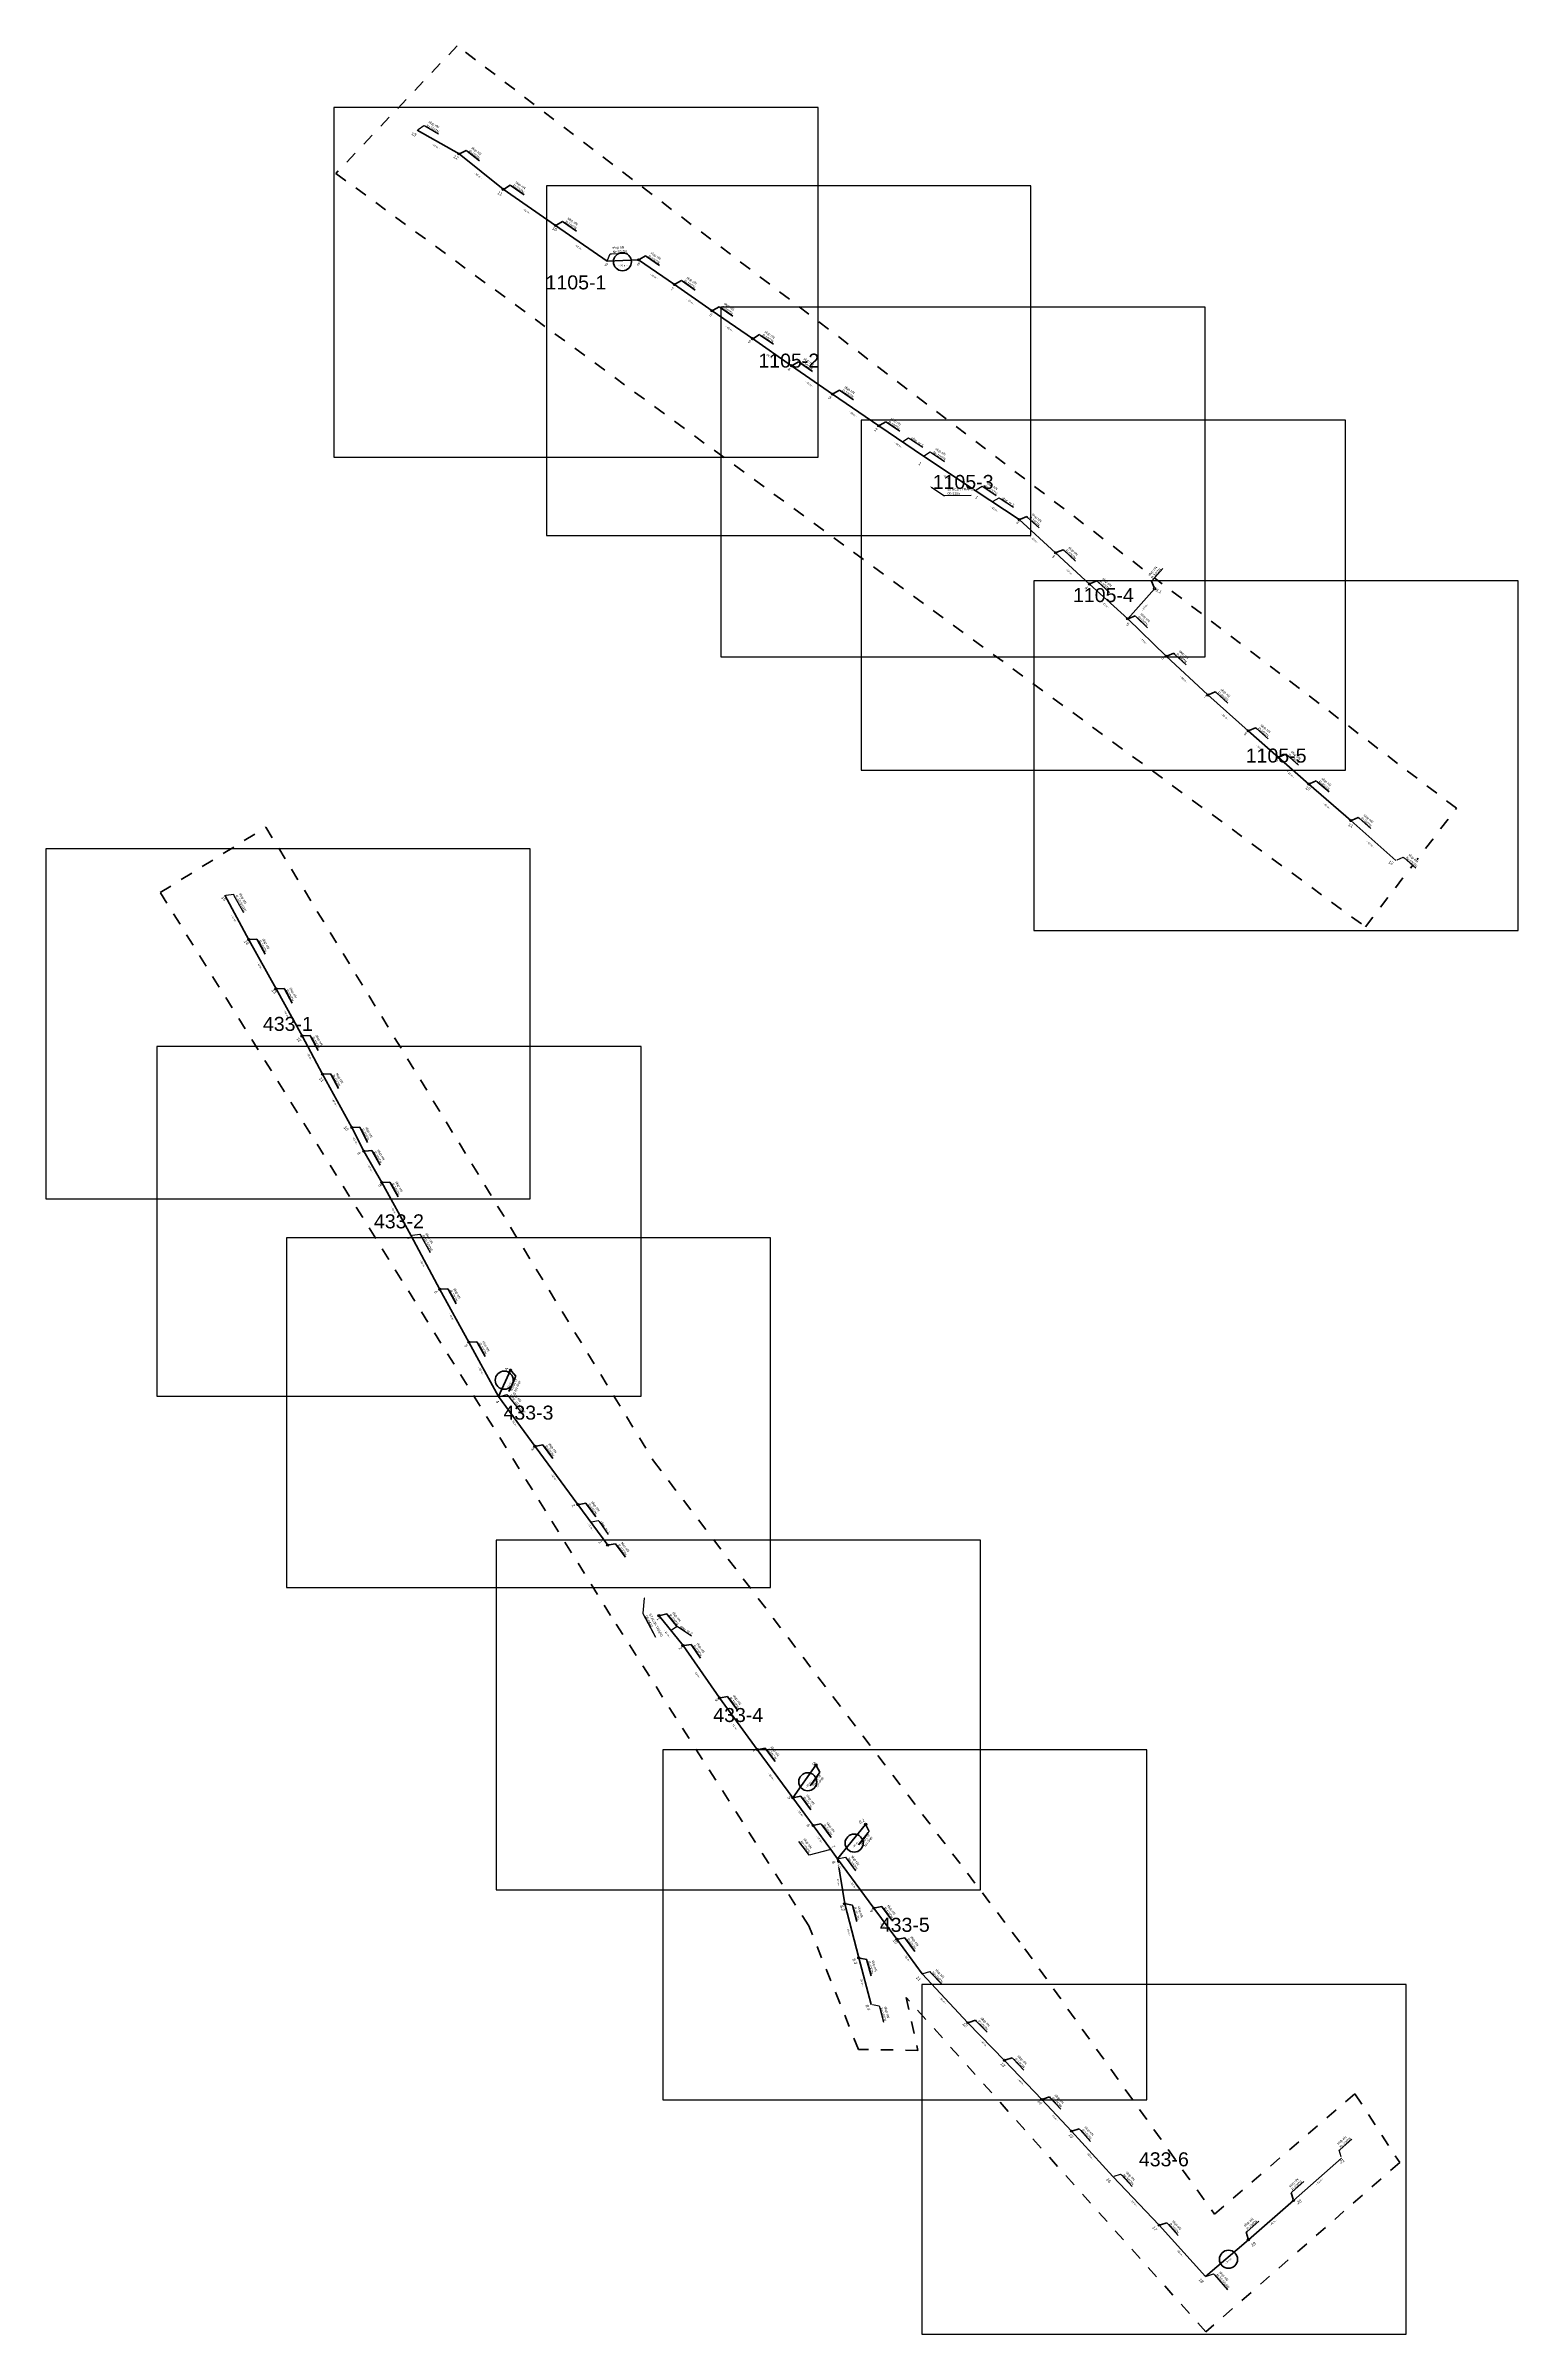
# Model space of a CAD drawing. Header units: millimetres. Extents: x 7543989 to 7550438, y 5805434 to 5809135.
# Drawn here: x 7543989 to 7545183, y 5807280 to 5809135 of the extents above; entities that cross this region are included whole.
import ezdxf
from ezdxf import colors
from ezdxf.entities.mleader import LeaderData, LeaderLine
from ezdxf.enums import TextEntityAlignment as Align
from ezdxf.math import Vec2, Vec3

# ---------------------------------------------------------------- set-up
doc = ezdxf.new("R2010")
doc.units = ezdxf.units.MM
doc.linetypes.add('4002', pattern=[2, 1, -1])
doc.layers.add('!tele', color=30, linetype='Continuous', lineweight=50, plot=False)
for name, color, linetype, lineweight in [('!trafo', 6, '4002', 50), ('_numery', 7, 'Continuous', 40), ('_PRZEWIESZENIA', 6, 'Continuous', 50)]:
    doc.layers.add(name, color=color, linetype=linetype, lineweight=lineweight)
for name, color, linetype in [('_MM opisy', 7, 'Continuous'), ('_MM slupy', 5, 'Continuous'), ('_mm trafo', 3, 'Continuous')]:
    doc.layers.add(name, color=color, linetype=linetype)
doc.layers.add('DIM', color=7, linetype='Continuous', plot=False)
doc.styles.get("Standard").update_dxf_attribs({"font": 'arial.ttf'})
doc.dimstyles.new('opis linie', dxfattribs={"dimtxt": 1.5, "dimasz": 0.18, "dimexe": 0.18, "dimexo": 0.0625, "dimgap": 2.5, "dimtad": 4, "dimdec": 0, "dimzin": 0, "dimdsep": 46, "dimtxsty": 'Standard', "dimcen": 0.09, "dimse1": 1, "dimse2": 1, "dimsd1": 1, "dimsd2": 1, "dimclrt": 256, "dimadec": 0, "dimazin": 0, "dimtfac": 1, "dimtdec": 0, "dimtofl": 0, "dimtmove": 0, "dimatfit": 3, "dimfxl": 1, "dimtfill": 1, "dimtolj": 1, "dimtzin": 0, "dimarcsym": 0})

# ---------------------------------------------------------------- blocks, each defined once
blk = doc.blocks.new('ZN')
at = {"layer": '_MM slupy', "transparency": 33554687}
h = blk.add_hatch(color=256, dxfattribs=at)
h.dxf.hatch_style = 1
h.paths.add_polyline_path([(0, -0.9), (0, 0.9, 1)])
at = {"layer": '_MM slupy'}
blk.add_circle((0, 0), 0.857, dxfattribs=at)
blk = doc.blocks.new('*D258')
at = {"layer": 'Defpoints', "color": 0}
for p in [(7544888, 5808694.6), (7544888.5, 5808694.1), (7544866.2, 5808670.2)]:
    blk.add_point(p, dxfattribs=at)
at = {"layer": 'DIM', "insert": (7544880.1, 5808679.7), "char_height": 1.5, "attachment_point": 5, "rotation": 48.1754, "bg_fill": 3, "box_fill_scale": 1.1, "bg_fill_color": 9, "bg_fill_true_color": 13158600, "bg_fill_transparency": 0}
blk.add_mtext('\\A1;- 33 m -', dxfattribs=at)
blk = doc.blocks.new('*D260')
at = {"layer": 'Defpoints', "color": 0}
for p in [(7545039.5, 5807423), (7545000.1, 5807389.3), (7545000.6, 5807388.7)]:
    blk.add_point(p, dxfattribs=at)
at = {"layer": 'DIM', "insert": (7545021.7, 5807404), "char_height": 1.5, "attachment_point": 5, "rotation": 41.4125, "bg_fill": 3, "box_fill_scale": 1.1, "bg_fill_color": 9, "bg_fill_true_color": 13158600, "bg_fill_transparency": 0}
blk.add_mtext('\\A1;- 52 m -', dxfattribs=at)
blk = doc.blocks.new('*D261')
at = {"layer": 'Defpoints', "color": 0}
for p in [(7545000.6, 5807388.7), (7544963.5, 5807357.3), (7544964, 5807356.7)]:
    blk.add_point(p, dxfattribs=at)
at = {"layer": 'DIM', "insert": (7544984, 5807370.8), "char_height": 1.5, "attachment_point": 5, "rotation": 41.1239, "bg_fill": 3, "box_fill_scale": 1.1, "bg_fill_color": 9, "bg_fill_true_color": 13158600, "bg_fill_transparency": 0}
blk.add_mtext('\\A1;- 49 m -', dxfattribs=at)
blk = doc.blocks.new('*D262')
at = {"layer": 'Defpoints', "color": 0}
for p in [(7544964, 5807356.7), (7544928.7, 5807327.7), (7544929.2, 5807327.1)]:
    blk.add_point(p, dxfattribs=at)
at = {"layer": 'DIM', "insert": (7544948.2, 5807340), "char_height": 1.5, "attachment_point": 5, "rotation": 40.4409, "bg_fill": 3, "box_fill_scale": 1.1, "bg_fill_color": 9, "bg_fill_true_color": 13158600, "bg_fill_transparency": 0}
blk.add_mtext('\\A1;- 46 m -', dxfattribs=at)
blk = doc.blocks.new('*D318')
at = {"layer": 'Defpoints', "color": 0}
for p in [(7544648.2, 5807585.2), (7544648.9, 5807585.4), (7544658.3, 5807547.5)]:
    blk.add_point(p, dxfattribs=at)
at = {"layer": 'DIM', "insert": (7544650.8, 5807565.7), "char_height": 1.5, "attachment_point": 5, "rotation": 285.0979, "bg_fill": 3, "box_fill_scale": 1.1, "bg_fill_color": 9, "bg_fill_true_color": 13158600, "bg_fill_transparency": 0}
blk.add_mtext('\\A1;- 39 m -', dxfattribs=at)
blk = doc.blocks.new('*D319')
at = {"layer": 'Defpoints', "color": 0}
for p in [(7544636.8, 5807629.1), (7544637.5, 5807629.3), (7544648.2, 5807585.2)]:
    blk.add_point(p, dxfattribs=at)
at = {"layer": 'DIM', "insert": (7544640, 5807606.5), "char_height": 1.5, "attachment_point": 5, "rotation": 284.4774, "bg_fill": 3, "box_fill_scale": 1.1, "bg_fill_color": 9, "bg_fill_true_color": 13158600, "bg_fill_transparency": 0}
blk.add_mtext('\\A1;- 45 m -', dxfattribs=at)
blk = doc.blocks.new('*D320')
at = {"layer": 'Defpoints', "color": 0}
for p in [(7544631.1, 5807665.6), (7544631.9, 5807665.7), (7544636.8, 5807629.1)]:
    blk.add_point(p, dxfattribs=at)
at = {"layer": 'DIM', "insert": (7544631.5, 5807647), "char_height": 1.5, "attachment_point": 5, "rotation": 278.8759, "bg_fill": 3, "box_fill_scale": 1.1, "bg_fill_color": 9, "bg_fill_true_color": 13158600, "bg_fill_transparency": 0}
blk.add_mtext('\\A1;- 37 m -', dxfattribs=at)
blk = doc.blocks.new('*D321')
at = {"layer": 'Defpoints', "color": 0}
for p in [(7544891.7, 5807368.6), (7544892.3, 5807369.1), (7544929.2, 5807327.1)]:
    blk.add_point(p, dxfattribs=at)
at = {"layer": 'DIM', "insert": (7544908.6, 5807346.1), "char_height": 1.5, "attachment_point": 5, "rotation": 312.087, "bg_fill": 3, "box_fill_scale": 1.1, "bg_fill_color": 9, "bg_fill_true_color": 13158600, "bg_fill_transparency": 0}
blk.add_mtext('\\A1;- 56 m -', dxfattribs=at)
blk = doc.blocks.new('*D322')
at = {"layer": 'Defpoints', "color": 0}
for p in [(7544854.2, 5807408), (7544854.7, 5807408.6), (7544891.7, 5807368.6)]:
    blk.add_point(p, dxfattribs=at)
at = {"layer": 'DIM', "insert": (7544871.1, 5807386.6), "char_height": 1.5, "attachment_point": 5, "rotation": 313.556, "bg_fill": 3, "box_fill_scale": 1.1, "bg_fill_color": 9, "bg_fill_true_color": 13158600, "bg_fill_transparency": 0}
blk.add_mtext('\\A1;- 54 m -', dxfattribs=at)
blk = doc.blocks.new('*D323')
at = {"layer": 'Defpoints', "color": 0}
for p in [(7544820.7, 5807444.8), (7544821.3, 5807445.3), (7544854.2, 5807408)]:
    blk.add_point(p, dxfattribs=at)
at = {"layer": 'DIM', "insert": (7544835.6, 5807424.7), "char_height": 1.5, "attachment_point": 5, "rotation": 312.2869, "bg_fill": 3, "box_fill_scale": 1.1, "bg_fill_color": 9, "bg_fill_true_color": 13158600, "bg_fill_transparency": 0}
blk.add_mtext('\\A1;- 50 m -', dxfattribs=at)
blk = doc.blocks.new('*D324')
at = {"layer": 'Defpoints', "color": 0}
for p in [(7544796.5, 5807470.5), (7544797.1, 5807471), (7544820.7, 5807444.8)]:
    blk.add_point(p, dxfattribs=at)
at = {"layer": 'DIM', "insert": (7544806.8, 5807455.9), "char_height": 1.5, "attachment_point": 5, "rotation": 313.2873, "bg_fill": 3, "box_fill_scale": 1.1, "bg_fill_color": 9, "bg_fill_true_color": 13158600, "bg_fill_transparency": 0}
blk.add_mtext('\\A1;- 35 m -', dxfattribs=at)
blk = doc.blocks.new('*D325')
at = {"layer": 'Defpoints', "color": 0}
for p in [(7544766.4, 5807502.2), (7544767, 5807502.7), (7544796.5, 5807470.5)]:
    blk.add_point(p, dxfattribs=at)
at = {"layer": 'DIM', "insert": (7544779.7, 5807484.6), "char_height": 1.5, "attachment_point": 5, "rotation": 313.5213, "bg_fill": 3, "box_fill_scale": 1.1, "bg_fill_color": 9, "bg_fill_true_color": 13158600, "bg_fill_transparency": 0}
blk.add_mtext('\\A1;- 44 m -', dxfattribs=at)
blk = doc.blocks.new('*D326')
at = {"layer": 'Defpoints', "color": 0}
for p in [(7544736.6, 5807532.6), (7544737.1, 5807533.1), (7544766.4, 5807502.2)]:
    blk.add_point(p, dxfattribs=at)
at = {"layer": 'DIM', "insert": (7544749.7, 5807515.6), "char_height": 1.5, "attachment_point": 5, "rotation": 314.5394, "bg_fill": 3, "box_fill_scale": 1.1, "bg_fill_color": 9, "bg_fill_true_color": 13158600, "bg_fill_transparency": 0}
blk.add_mtext('\\A1;- 43 m -', dxfattribs=at)
blk = doc.blocks.new('*D327')
at = {"layer": 'Defpoints', "color": 0}
for p in [(7544699.6, 5807572.2), (7544700.2, 5807572.7), (7544736.6, 5807532.6)]:
    blk.add_point(p, dxfattribs=at)
at = {"layer": 'DIM', "insert": (7544716.3, 5807550.7), "char_height": 1.5, "attachment_point": 5, "rotation": 312.9509, "bg_fill": 3, "box_fill_scale": 1.1, "bg_fill_color": 9, "bg_fill_true_color": 13158600, "bg_fill_transparency": 0}
blk.add_mtext('\\A1;- 54 m -', dxfattribs=at)
blk = doc.blocks.new('*D328')
at = {"layer": 'Defpoints', "color": 0}
for p in [(7544679.2, 5807600.3), (7544679.8, 5807600.7), (7544699.6, 5807572.2)]:
    blk.add_point(p, dxfattribs=at)
at = {"layer": 'DIM', "insert": (7544687.4, 5807584.8), "char_height": 1.5, "attachment_point": 5, "rotation": 306.0977, "bg_fill": 3, "box_fill_scale": 1.1, "bg_fill_color": 9, "bg_fill_true_color": 13158600, "bg_fill_transparency": 0}
blk.add_mtext('\\A1;- 35 m -', dxfattribs=at)
blk = doc.blocks.new('*D329')
at = {"layer": 'Defpoints', "color": 0}
for p in [(7544660.4, 5807625.5), (7544661, 5807626)]:
    blk.add_point(p, dxfattribs=at)
at = {"layer": 'DIM', "insert": (7544667.8, 5807611.4), "char_height": 1.5, "attachment_point": 5, "rotation": 306.6476, "bg_fill": 3, "box_fill_scale": 1.1, "bg_fill_color": 9, "bg_fill_true_color": 13158600, "bg_fill_transparency": 0}
blk.add_mtext('\\A1;- 31 m -', dxfattribs=at)
at = {"layer": 'Defpoints', "color": 0}
blk.add_point((7544679.2, 5807600.3), dxfattribs=at)
blk = doc.blocks.new('*D330')
at = {"layer": 'Defpoints', "color": 0}
for p in [(7544631.1, 5807665.6), (7544631.7, 5807666.1), (7544660.4, 5807625.5)]:
    blk.add_point(p, dxfattribs=at)
at = {"layer": 'DIM', "insert": (7544643.7, 5807644.1), "char_height": 1.5, "attachment_point": 5, "rotation": 306.1614, "bg_fill": 3, "box_fill_scale": 1.1, "bg_fill_color": 9, "bg_fill_true_color": 13158600, "bg_fill_transparency": 0}
blk.add_mtext('\\A1;- 50 m -', dxfattribs=at)
blk = doc.blocks.new('*D331')
at = {"layer": 'Defpoints', "color": 0}
for p in [(7544653.8, 5807693.4), (7544654.3, 5807692.9), (7544631.1, 5807665.6)]:
    blk.add_point(p, dxfattribs=at)
at = {"layer": 'DIM', "insert": (7544645.5, 5807677), "char_height": 1.5, "attachment_point": 5, "rotation": 50.8084, "bg_fill": 3, "box_fill_scale": 1.1, "bg_fill_color": 9, "bg_fill_true_color": 13158600, "bg_fill_transparency": 0}
blk.add_mtext('\\A1;- 36 m -', dxfattribs=at)
blk = doc.blocks.new('*D332')
at = {"layer": 'Defpoints', "color": 0}
for p in [(7544625.6, 5807673), (7544626.2, 5807673.5)]:
    blk.add_point(p, dxfattribs=at)
at = {"layer": 'DIM', "insert": (7544632.5, 5807659.6), "char_height": 1.5, "attachment_point": 5, "rotation": 306.7336, "bg_fill": 3, "box_fill_scale": 1.1, "bg_fill_color": 9, "bg_fill_true_color": 13158600, "bg_fill_transparency": 0}
blk.add_mtext('\\A1;- 9 m -', dxfattribs=at)
at = {"layer": 'Defpoints', "color": 0}
blk.add_point((7544631.1, 5807665.6), dxfattribs=at)
blk = doc.blocks.new('*D333')
at = {"layer": 'DIM', "insert": (7544616.4, 5807681.3), "char_height": 1.5, "attachment_point": 5, "rotation": 306.4436, "bg_fill": 3, "box_fill_scale": 1.1, "bg_fill_color": 9, "bg_fill_true_color": 13158600, "bg_fill_transparency": 0}
blk.add_mtext('\\A1;- 24 m -', dxfattribs=at)
at = {"layer": 'Defpoints', "color": 0}
for p in [(7544611.2, 5807692.5), (7544611.8, 5807692.9), (7544625.6, 5807673)]:
    blk.add_point(p, dxfattribs=at)
blk = doc.blocks.new('*D334')
at = {"layer": 'Defpoints', "color": 0}
blk.add_point((7544595.5, 5807715.5), dxfattribs=at)
at = {"layer": 'DIM', "insert": (7544601, 5807702.3), "char_height": 1.5, "attachment_point": 5, "rotation": 305.9517, "bg_fill": 3, "box_fill_scale": 1.1, "bg_fill_color": 9, "bg_fill_true_color": 13158600, "bg_fill_transparency": 0}
blk.add_mtext('\\A1;- 28 m -', dxfattribs=at)
at = {"layer": 'Defpoints', "color": 0}
for p in [(7544594.9, 5807715), (7544611.2, 5807692.5)]:
    blk.add_point(p, dxfattribs=at)
blk = doc.blocks.new('*D335')
at = {"layer": 'Defpoints', "color": 0}
for p in [(7544613.5, 5807741.5), (7544614.2, 5807741), (7544594.9, 5807715)]:
    blk.add_point(p, dxfattribs=at)
at = {"layer": 'DIM', "insert": (7544607.5, 5807725.9), "char_height": 1.5, "attachment_point": 5, "rotation": 54.8037, "bg_fill": 3, "box_fill_scale": 1.1, "bg_fill_color": 9, "bg_fill_true_color": 13158600, "bg_fill_transparency": 0}
blk.add_mtext('\\A1;- 32 m -', dxfattribs=at)
blk = doc.blocks.new('*D336')
at = {"layer": 'Defpoints', "color": 0}
for p in [(7544486.3, 5807862.5), (7544505.8, 5807838.2)]:
    blk.add_point(p, dxfattribs=at)
at = {"layer": 'DIM', "insert": (7544492.9, 5807847.8), "char_height": 1.5, "attachment_point": 5, "rotation": 308.7316, "bg_fill": 3, "box_fill_scale": 1.1, "bg_fill_color": 9, "bg_fill_true_color": 13158600, "bg_fill_transparency": 0}
blk.add_mtext('\\A1;- 31 m -', dxfattribs=at)
at = {"layer": 'Defpoints', "color": 0}
blk.add_point((7544505.2, 5807837.7), dxfattribs=at)
blk = doc.blocks.new('*D337')
at = {"layer": 'Defpoints', "color": 0}
for p in [(7544505.8, 5807838.2), (7544534.6, 5807795.4), (7544535.3, 5807795.8)]:
    blk.add_point(p, dxfattribs=at)
at = {"layer": 'DIM', "insert": (7544517.2, 5807814.7), "char_height": 1.5, "attachment_point": 5, "rotation": 304.8174, "bg_fill": 3, "box_fill_scale": 1.1, "bg_fill_color": 9, "bg_fill_true_color": 13158600, "bg_fill_transparency": 0}
blk.add_mtext('\\A1;- 52 m -', dxfattribs=at)
blk = doc.blocks.new('*D338')
at = {"layer": 'Defpoints', "color": 0}
for p in [(7544535.3, 5807795.8), (7544565.4, 5807753.5), (7544566, 5807754)]:
    blk.add_point(p, dxfattribs=at)
at = {"layer": 'DIM', "insert": (7544547.4, 5807772.5), "char_height": 1.5, "attachment_point": 5, "rotation": 306.2651, "bg_fill": 3, "box_fill_scale": 1.1, "bg_fill_color": 9, "bg_fill_true_color": 13158600, "bg_fill_transparency": 0}
blk.add_mtext('\\A1;- 52 m -', dxfattribs=at)
blk = doc.blocks.new('*D339')
at = {"layer": 'Defpoints', "color": 0}
for p in [(7544566, 5807754), (7544594.3, 5807714.6), (7544594.9, 5807715)]:
    blk.add_point(p, dxfattribs=at)
at = {"layer": 'DIM', "insert": (7544577.2, 5807732.1), "char_height": 1.5, "attachment_point": 5, "rotation": 306.5816, "bg_fill": 3, "box_fill_scale": 1.1, "bg_fill_color": 9, "bg_fill_true_color": 13158600, "bg_fill_transparency": 0}
blk.add_mtext('\\A1;- 48 m -', dxfattribs=at)
blk = doc.blocks.new('*D340')
at = {"layer": 'Defpoints', "color": 0}
for p in [(7544420.6, 5807952.5), (7544421.2, 5807952.9), (7544444.7, 5807919.6)]:
    blk.add_point(p, dxfattribs=at)
at = {"layer": 'DIM', "insert": (7544430.6, 5807934.6), "char_height": 1.5, "attachment_point": 5, "rotation": 306.235, "bg_fill": 3, "box_fill_scale": 1.1, "bg_fill_color": 9, "bg_fill_true_color": 13158600, "bg_fill_transparency": 0}
blk.add_mtext('\\A1;- 41 m -', dxfattribs=at)
blk = doc.blocks.new('*D341')
at = {"layer": 'Defpoints', "color": 0}
for p in [(7544385.8, 5807999.7), (7544386.4, 5808000.2), (7544420.6, 5807952.5)]:
    blk.add_point(p, dxfattribs=at)
at = {"layer": 'DIM', "insert": (7544401.2, 5807974.6), "char_height": 1.5, "attachment_point": 5, "rotation": 306.3326, "bg_fill": 3, "box_fill_scale": 1.1, "bg_fill_color": 9, "bg_fill_true_color": 13158600, "bg_fill_transparency": 0}
blk.add_mtext('\\A1;- 59 m -', dxfattribs=at)
blk = doc.blocks.new('*D342')
at = {"layer": 'Defpoints', "color": 0}
for p in [(7544356.3, 5808040.2), (7544356.9, 5808040.6), (7544385.8, 5807999.7)]:
    blk.add_point(p, dxfattribs=at)
at = {"layer": 'DIM', "insert": (7544369, 5808018.5), "char_height": 1.5, "attachment_point": 5, "rotation": 306.1333, "bg_fill": 3, "box_fill_scale": 1.1, "bg_fill_color": 9, "bg_fill_true_color": 13158600, "bg_fill_transparency": 0}
blk.add_mtext('\\A1;- 50 m -', dxfattribs=at)
blk = doc.blocks.new('*D343')
at = {"layer": 'DIM', "insert": (7544364.8, 5808049.2), "char_height": 1.5, "attachment_point": 5, "rotation": 65.4163, "bg_fill": 3, "box_fill_scale": 1.1, "bg_fill_color": 9, "bg_fill_true_color": 13158600, "bg_fill_transparency": 0}
blk.add_mtext('\\A1;- 23 m -', dxfattribs=at)
at = {"layer": 'Defpoints', "color": 0}
for p in [(7544366, 5808061.5), (7544366.7, 5808061.2), (7544356.3, 5808040.2)]:
    blk.add_point(p, dxfattribs=at)
blk = doc.blocks.new('*D344')
at = {"layer": 'Defpoints', "color": 0}
for p in [(7544332.2, 5808084.1), (7544332.8, 5808084.4), (7544356.3, 5808040.2)]:
    blk.add_point(p, dxfattribs=at)
at = {"layer": 'DIM', "insert": (7544342, 5808060.9), "char_height": 1.5, "attachment_point": 5, "rotation": 298.7867, "bg_fill": 3, "box_fill_scale": 1.1, "bg_fill_color": 9, "bg_fill_true_color": 13158600, "bg_fill_transparency": 0}
blk.add_mtext('\\A1;- 50 m -', dxfattribs=at)
blk = doc.blocks.new('*D345')
at = {"layer": 'Defpoints', "color": 0}
for p in [(7544308.7, 5808126.9), (7544309.4, 5808127.2), (7544332.2, 5808084.1)]:
    blk.add_point(p, dxfattribs=at)
at = {"layer": 'DIM', "insert": (7544318.2, 5808104.3), "char_height": 1.5, "attachment_point": 5, "rotation": 298.7537, "bg_fill": 3, "box_fill_scale": 1.1, "bg_fill_color": 9, "bg_fill_true_color": 13158600, "bg_fill_transparency": 0}
blk.add_mtext('\\A1;- 49 m -', dxfattribs=at)
blk = doc.blocks.new('*D346')
at = {"layer": 'Defpoints', "color": 0}
for p in [(7544285.1, 5808170.7), (7544285.7, 5808171), (7544308.7, 5808126.9)]:
    blk.add_point(p, dxfattribs=at)
at = {"layer": 'DIM', "insert": (7544294.7, 5808147.6), "char_height": 1.5, "attachment_point": 5, "rotation": 298.3312, "bg_fill": 3, "box_fill_scale": 1.1, "bg_fill_color": 9, "bg_fill_true_color": 13158600, "bg_fill_transparency": 0}
blk.add_mtext('\\A1;- 50 m -', dxfattribs=at)
blk = doc.blocks.new('*D347')
at = {"layer": 'Defpoints', "color": 0}
for p in [(7544261.7, 5808213.4), (7544262.3, 5808213.7), (7544285.1, 5808170.7)]:
    blk.add_point(p, dxfattribs=at)
at = {"layer": 'DIM', "insert": (7544271.2, 5808190.8), "char_height": 1.5, "attachment_point": 5, "rotation": 298.7551, "bg_fill": 3, "box_fill_scale": 1.1, "bg_fill_color": 9, "bg_fill_true_color": 13158600, "bg_fill_transparency": 0}
blk.add_mtext('\\A1;- 49 m -', dxfattribs=at)
blk = doc.blocks.new('*D348')
at = {"layer": 'Defpoints', "color": 0}
for p in [(7544247.1, 5808238.9), (7544247.8, 5808239.2)]:
    blk.add_point(p, dxfattribs=at)
at = {"layer": 'DIM', "insert": (7544252.2, 5808224.9), "char_height": 1.5, "attachment_point": 5, "rotation": 299.6916, "bg_fill": 3, "box_fill_scale": 1.1, "bg_fill_color": 9, "bg_fill_true_color": 13158600, "bg_fill_transparency": 0}
blk.add_mtext('\\A1;- 29 m -', dxfattribs=at)
at = {"layer": 'Defpoints', "color": 0}
blk.add_point((7544261.7, 5808213.4), dxfattribs=at)
blk = doc.blocks.new('*D349')
at = {"layer": 'DIM', "insert": (7544240, 5808247.3), "char_height": 1.5, "attachment_point": 5, "rotation": 296.9599, "bg_fill": 3, "box_fill_scale": 1.1, "bg_fill_color": 9, "bg_fill_true_color": 13158600, "bg_fill_transparency": 0}
blk.add_mtext('\\A1;- 21 m -', dxfattribs=at)
at = {"layer": 'Defpoints', "color": 0}
for p in [(7544237.4, 5808258), (7544238.1, 5808258.3), (7544247.1, 5808238.9)]:
    blk.add_point(p, dxfattribs=at)
blk = doc.blocks.new('*D350')
at = {"layer": 'Defpoints', "color": 0}
for p in [(7544213.5, 5808301.2), (7544214.1, 5808301.6), (7544237.4, 5808258)]:
    blk.add_point(p, dxfattribs=at)
at = {"layer": 'DIM', "insert": (7544223.2, 5808278.4), "char_height": 1.5, "attachment_point": 5, "rotation": 298.9499, "bg_fill": 3, "box_fill_scale": 1.1, "bg_fill_color": 9, "bg_fill_true_color": 13158600, "bg_fill_transparency": 0}
blk.add_mtext('\\A1;- 49 m -', dxfattribs=at)
blk = doc.blocks.new('*D351')
at = {"layer": 'Defpoints', "color": 0}
for p in [(7544197, 5808332.2), (7544197.7, 5808332.6), (7544213.5, 5808301.2)]:
    blk.add_point(p, dxfattribs=at)
at = {"layer": 'DIM', "insert": (7544203, 5808315.5), "char_height": 1.5, "attachment_point": 5, "rotation": 297.988, "bg_fill": 3, "box_fill_scale": 1.1, "bg_fill_color": 9, "bg_fill_true_color": 13158600, "bg_fill_transparency": 0}
blk.add_mtext('\\A1;- 35 m -', dxfattribs=at)
blk = doc.blocks.new('*D352')
at = {"layer": 'Defpoints', "color": 0}
for p in [(7544175.9, 5808370.3), (7544176.6, 5808370.6), (7544197, 5808332.2)]:
    blk.add_point(p, dxfattribs=at)
at = {"layer": 'DIM', "insert": (7544184.2, 5808350), "char_height": 1.5, "attachment_point": 5, "rotation": 299.0226, "bg_fill": 3, "box_fill_scale": 1.1, "bg_fill_color": 9, "bg_fill_true_color": 13158600, "bg_fill_transparency": 0}
blk.add_mtext('\\A1;- 43 m -', dxfattribs=at)
blk = doc.blocks.new('*D353')
at = {"layer": 'Defpoints', "color": 0}
for p in [(7544153.8, 5808410.2), (7544154.4, 5808410.6), (7544175.9, 5808370.3)]:
    blk.add_point(p, dxfattribs=at)
at = {"layer": 'DIM', "insert": (7544162.6, 5808389), "char_height": 1.5, "attachment_point": 5, "rotation": 298.9596, "bg_fill": 3, "box_fill_scale": 1.1, "bg_fill_color": 9, "bg_fill_true_color": 13158600, "bg_fill_transparency": 0}
blk.add_mtext('\\A1;- 46 m -', dxfattribs=at)
blk = doc.blocks.new('*D354')
at = {"layer": 'Defpoints', "color": 0}
for p in [(7544134.3, 5808446.4), (7544134.9, 5808446.8), (7544153.8, 5808410.2)]:
    blk.add_point(p, dxfattribs=at)
at = {"layer": 'DIM', "insert": (7544141.8, 5808427.1), "char_height": 1.5, "attachment_point": 5, "rotation": 298.33, "bg_fill": 3, "box_fill_scale": 1.1, "bg_fill_color": 9, "bg_fill_true_color": 13158600, "bg_fill_transparency": 0}
blk.add_mtext('\\A1;- 41 m -', dxfattribs=at)
blk = doc.blocks.new('*D355')
at = {"layer": 'Defpoints', "color": 0}
for p in [(7544290.3, 5809066.2), (7544323.8, 5809046.2), (7544324.2, 5809046.9)]:
    blk.add_point(p, dxfattribs=at)
at = {"layer": 'DIM', "insert": (7544305.2, 5809053.1), "char_height": 1.5, "attachment_point": 5, "rotation": 330.3297, "bg_fill": 3, "box_fill_scale": 1.1, "bg_fill_color": 9, "bg_fill_true_color": 13158600, "bg_fill_transparency": 0}
blk.add_mtext('\\A1;- 39 m -', dxfattribs=at)
blk = doc.blocks.new('*D356')
at = {"layer": 'Defpoints', "color": 0}
for p in [(7544324.2, 5809046.9), (7544359.6, 5809017.7), (7544360.1, 5809018.2)]:
    blk.add_point(p, dxfattribs=at)
at = {"layer": 'DIM', "insert": (7544339.6, 5809029.4), "char_height": 1.5, "attachment_point": 5, "rotation": 321.3928, "bg_fill": 3, "box_fill_scale": 1.1, "bg_fill_color": 9, "bg_fill_true_color": 13158600, "bg_fill_transparency": 0}
blk.add_mtext('\\A1;- 46 m -', dxfattribs=at)
blk = doc.blocks.new('*D357')
at = {"layer": 'Defpoints', "color": 0}
for p in [(7544360.1, 5809018.2), (7544402.5, 5808988.9), (7544402.1, 5808988.3)]:
    blk.add_point(p, dxfattribs=at)
at = {"layer": 'DIM', "insert": (7544379, 5809000.3), "char_height": 1.5, "attachment_point": 5, "rotation": 325.3582, "bg_fill": 3, "box_fill_scale": 1.1, "bg_fill_color": 9, "bg_fill_true_color": 13158600, "bg_fill_transparency": 0}
blk.add_mtext('\\A1;- 52 m -', dxfattribs=at)
blk = doc.blocks.new('*D358')
at = {"layer": 'Defpoints', "color": 0}
for p in [(7544402.5, 5808988.9), (7544443.9, 5808959.4), (7544444.3, 5808960)]:
    blk.add_point(p, dxfattribs=at)
at = {"layer": 'DIM', "insert": (7544421.1, 5808971.2), "char_height": 1.5, "attachment_point": 5, "rotation": 325.3252, "bg_fill": 3, "box_fill_scale": 1.1, "bg_fill_color": 9, "bg_fill_true_color": 13158600, "bg_fill_transparency": 0}
blk.add_mtext('\\A1;- 51 m -', dxfattribs=at)
blk = doc.blocks.new('*D359')
at = {"layer": 'DIM', "insert": (7544457.2, 5808956.5), "char_height": 1.5, "attachment_point": 5, "rotation": 2.2004, "bg_fill": 3, "box_fill_scale": 1.1, "bg_fill_color": 9, "bg_fill_true_color": 13158600, "bg_fill_transparency": 0}
blk.add_mtext('\\A1;- 26 m -', dxfattribs=at)
at = {"layer": 'Defpoints', "color": 0}
for p in [(7544444.3, 5808960), (7544469.8, 5808961), (7544469.9, 5808960.2)]:
    blk.add_point(p, dxfattribs=at)
blk = doc.blocks.new('*D360')
at = {"layer": 'Defpoints', "color": 0}
for p in [(7544469.8, 5808961), (7544498.4, 5808940.4), (7544498.8, 5808941)]:
    blk.add_point(p, dxfattribs=at)
at = {"layer": 'DIM', "insert": (7544482.1, 5808947.7), "char_height": 1.5, "attachment_point": 5, "rotation": 325.3924, "bg_fill": 3, "box_fill_scale": 1.1, "bg_fill_color": 9, "bg_fill_true_color": 13158600, "bg_fill_transparency": 0}
blk.add_mtext('\\A1;- 35 m -', dxfattribs=at)
blk = doc.blocks.new('*D361')
at = {"layer": 'Defpoints', "color": 0}
for p in [(7544498.8, 5808941), (7544528.8, 5808919.2), (7544529.3, 5808919.8)]:
    blk.add_point(p, dxfattribs=at)
at = {"layer": 'DIM', "insert": (7544511.8, 5808927.1), "char_height": 1.5, "attachment_point": 5, "rotation": 325.1771, "bg_fill": 3, "box_fill_scale": 1.1, "bg_fill_color": 9, "bg_fill_true_color": 13158600, "bg_fill_transparency": 0}
blk.add_mtext('\\A1;- 37 m -', dxfattribs=at)
blk = doc.blocks.new('*D362')
at = {"layer": 'Defpoints', "color": 0}
for p in [(7544529.3, 5808919.8), (7544561.7, 5808896.6), (7544562.2, 5808897.2)]:
    blk.add_point(p, dxfattribs=at)
at = {"layer": 'DIM', "insert": (7544543.4, 5808905.2), "char_height": 1.5, "attachment_point": 5, "rotation": 325.5318, "bg_fill": 3, "box_fill_scale": 1.1, "bg_fill_color": 9, "bg_fill_true_color": 13158600, "bg_fill_transparency": 0}
blk.add_mtext('\\A1;- 40 m -', dxfattribs=at)
blk = doc.blocks.new('*D363')
at = {"layer": 'Defpoints', "color": 0}
for p in [(7544562.2, 5808897.2), (7544593.4, 5808874.7), (7544593.8, 5808875.3)]:
    blk.add_point(p, dxfattribs=at)
at = {"layer": 'DIM', "insert": (7544575.7, 5808883), "char_height": 1.5, "attachment_point": 5, "rotation": 325.2253, "bg_fill": 3, "box_fill_scale": 1.1, "bg_fill_color": 9, "bg_fill_true_color": 13158600, "bg_fill_transparency": 0}
blk.add_mtext('\\A1;- 38 m -', dxfattribs=at)
blk = doc.blocks.new('*D364')
at = {"layer": 'Defpoints', "color": 0}
for p in [(7544593.8, 5808875.3), (7544626.5, 5808851.6), (7544626.9, 5808852.2)]:
    blk.add_point(p, dxfattribs=at)
at = {"layer": 'DIM', "insert": (7544608.1, 5808860.4), "char_height": 1.5, "attachment_point": 5, "rotation": 325.1254, "bg_fill": 3, "box_fill_scale": 1.1, "bg_fill_color": 9, "bg_fill_true_color": 13158600, "bg_fill_transparency": 0}
blk.add_mtext('\\A1;- 40 m -', dxfattribs=at)
blk = doc.blocks.new('*D365')
at = {"layer": 'Defpoints', "color": 0}
for p in [(7544626.9, 5808852.2), (7544663.9, 5808826), (7544664.4, 5808826.6)]:
    blk.add_point(p, dxfattribs=at)
at = {"layer": 'DIM', "insert": (7544643.4, 5808836.1), "char_height": 1.5, "attachment_point": 5, "rotation": 325.6322, "bg_fill": 3, "box_fill_scale": 1.1, "bg_fill_color": 9, "bg_fill_true_color": 13158600, "bg_fill_transparency": 0}
blk.add_mtext('\\A1;- 45 m -', dxfattribs=at)
blk = doc.blocks.new('*D366')
at = {"layer": 'Defpoints', "color": 0}
for p in [(7544664.4, 5808826.6), (7544700.2, 5808801.3), (7544700.6, 5808802)]:
    blk.add_point(p, dxfattribs=at)
at = {"layer": 'DIM', "insert": (7544680.3, 5808811), "char_height": 1.5, "attachment_point": 5, "rotation": 325.849, "bg_fill": 3, "box_fill_scale": 1.1, "bg_fill_color": 9, "bg_fill_true_color": 13158600, "bg_fill_transparency": 0}
blk.add_mtext('\\A1;- 44 m -', dxfattribs=at)
blk = doc.blocks.new('*D367')
at = {"layer": 'Defpoints', "color": 0}
for p in [(7544700.6, 5808802), (7544742.2, 5808773.6), (7544742.6, 5808774.2)]:
    blk.add_point(p, dxfattribs=at)
at = {"layer": 'DIM', "insert": (7544719.4, 5808784.7), "char_height": 1.5, "attachment_point": 5, "rotation": 326.5256, "bg_fill": 3, "box_fill_scale": 1.1, "bg_fill_color": 9, "bg_fill_true_color": 13158600, "bg_fill_transparency": 0}
blk.add_mtext('\\A1;- 50 m -', dxfattribs=at)
blk = doc.blocks.new('*D368')
at = {"layer": 'Defpoints', "color": 0}
for p in [(7544742.6, 5808774.2), (7544777.8, 5808750), (7544778.3, 5808750.6)]:
    blk.add_point(p, dxfattribs=at)
at = {"layer": 'DIM', "insert": (7544758.2, 5808759.1), "char_height": 1.5, "attachment_point": 5, "rotation": 326.5294, "bg_fill": 3, "box_fill_scale": 1.1, "bg_fill_color": 9, "bg_fill_true_color": 13158600, "bg_fill_transparency": 0}
blk.add_mtext('\\A1;- 43 m -', dxfattribs=at)
blk = doc.blocks.new('*D369')
at = {"layer": 'Defpoints', "color": 0}
for p in [(7544778.3, 5808750.6), (7544807.3, 5808723.1), (7544807.8, 5808723.7)]:
    blk.add_point(p, dxfattribs=at)
at = {"layer": 'DIM', "insert": (7544790.3, 5808734.2), "char_height": 1.5, "attachment_point": 5, "rotation": 317.5892, "bg_fill": 3, "box_fill_scale": 1.1, "bg_fill_color": 9, "bg_fill_true_color": 13158600, "bg_fill_transparency": 0}
blk.add_mtext('\\A1;- 40 m -', dxfattribs=at)
blk = doc.blocks.new('*D370')
at = {"layer": 'Defpoints', "color": 0}
for p in [(7544807.8, 5808723.7), (7544834.7, 5808697.9), (7544835.2, 5808698.4)]:
    blk.add_point(p, dxfattribs=at)
at = {"layer": 'DIM', "insert": (7544818.8, 5808708.1), "char_height": 1.5, "attachment_point": 5, "rotation": 317.3386, "bg_fill": 3, "box_fill_scale": 1.1, "bg_fill_color": 9, "bg_fill_true_color": 13158600, "bg_fill_transparency": 0}
blk.add_mtext('\\A1;- 37 m -', dxfattribs=at)
blk = doc.blocks.new('*D371')
at = {"layer": 'Defpoints', "color": 0}
for p in [(7544835.2, 5808698.4), (7544865.7, 5808669.7), (7544866.2, 5808670.2)]:
    blk.add_point(p, dxfattribs=at)
at = {"layer": 'DIM', "insert": (7544848, 5808681.4), "char_height": 1.5, "attachment_point": 5, "rotation": 317.7227, "bg_fill": 3, "box_fill_scale": 1.1, "bg_fill_color": 9, "bg_fill_true_color": 13158600, "bg_fill_transparency": 0}
blk.add_mtext('\\A1;- 42 m -', dxfattribs=at)
blk = doc.blocks.new('*D372')
at = {"layer": 'Defpoints', "color": 0}
for p in [(7544866.2, 5808670.2), (7544896.9, 5808639.3), (7544897.4, 5808639.9)]:
    blk.add_point(p, dxfattribs=at)
at = {"layer": 'DIM', "insert": (7544879, 5808652.2), "char_height": 1.5, "attachment_point": 5, "rotation": 315.8168, "bg_fill": 3, "box_fill_scale": 1.1, "bg_fill_color": 9, "bg_fill_true_color": 13158600, "bg_fill_transparency": 0}
blk.add_mtext('\\A1;- 44 m -', dxfattribs=at)
blk = doc.blocks.new('*D373')
at = {"layer": 'Defpoints', "color": 0}
for p in [(7544897.4, 5808639.9), (7544930.6, 5808607.9), (7544931.2, 5808608.5)]:
    blk.add_point(p, dxfattribs=at)
at = {"layer": 'DIM', "insert": (7544911.6, 5808621.2), "char_height": 1.5, "attachment_point": 5, "rotation": 317.0349, "bg_fill": 3, "box_fill_scale": 1.1, "bg_fill_color": 9, "bg_fill_true_color": 13158600, "bg_fill_transparency": 0}
blk.add_mtext('\\A1;- 46 m -', dxfattribs=at)
blk = doc.blocks.new('*D374')
at = {"layer": 'Defpoints', "color": 0}
for p in [(7544931.2, 5808608.5), (7544963.3, 5808578.8), (7544963.8, 5808579.4)]:
    blk.add_point(p, dxfattribs=at)
at = {"layer": 'DIM', "insert": (7544944.8, 5808590.9), "char_height": 1.5, "attachment_point": 5, "rotation": 318.2774, "bg_fill": 3, "box_fill_scale": 1.1, "bg_fill_color": 9, "bg_fill_true_color": 13158600, "bg_fill_transparency": 0}
blk.add_mtext('\\A1;- 44 m -', dxfattribs=at)
blk = doc.blocks.new('*D375')
at = {"layer": 'Defpoints', "color": 0}
for p in [(7544963.8, 5808579.4), (7544987.9, 5808557.3), (7544988.4, 5808557.9)]:
    blk.add_point(p, dxfattribs=at)
at = {"layer": 'DIM', "insert": (7544973.4, 5808565.6), "char_height": 1.5, "attachment_point": 5, "rotation": 318.8225, "bg_fill": 3, "box_fill_scale": 1.1, "bg_fill_color": 9, "bg_fill_true_color": 13158600, "bg_fill_transparency": 0}
blk.add_mtext('\\A1;- 33 m -', dxfattribs=at)
blk = doc.blocks.new('*D376')
at = {"layer": 'Defpoints', "color": 0}
for p in [(7544988.4, 5808557.9), (7545012.6, 5808535.8), (7545013.1, 5808536.3)]:
    blk.add_point(p, dxfattribs=at)
at = {"layer": 'DIM', "insert": (7544998.1, 5808544.1), "char_height": 1.5, "attachment_point": 5, "rotation": 318.9833, "bg_fill": 3, "box_fill_scale": 1.1, "bg_fill_color": 9, "bg_fill_true_color": 13158600, "bg_fill_transparency": 0}
blk.add_mtext('\\A1;- 33 m -', dxfattribs=at)
blk = doc.blocks.new('*D377')
at = {"layer": 'Defpoints', "color": 0}
for p in [(7545013.1, 5808536.3), (7545047.1, 5808506.7), (7545046.6, 5808506.1)]:
    blk.add_point(p, dxfattribs=at)
at = {"layer": 'DIM', "insert": (7545027.5, 5808518.5), "char_height": 1.5, "attachment_point": 5, "rotation": 318.887, "bg_fill": 3, "box_fill_scale": 1.1, "bg_fill_color": 9, "bg_fill_true_color": 13158600, "bg_fill_transparency": 0}
blk.add_mtext('\\A1;- 45 m -', dxfattribs=at)
blk = doc.blocks.new('*D378')
at = {"layer": 'Defpoints', "color": 0}
for p in [(7545047.1, 5808506.7), (7545083.1, 5808474), (7545083.6, 5808474.5)]:
    blk.add_point(p, dxfattribs=at)
at = {"layer": 'DIM', "insert": (7545062.7, 5808487.6), "char_height": 1.5, "attachment_point": 5, "rotation": 318.607, "bg_fill": 3, "box_fill_scale": 1.1, "bg_fill_color": 9, "bg_fill_true_color": 13158600, "bg_fill_transparency": 0}
blk.add_mtext('\\A1;- 49 m -', dxfattribs=at)
blk = doc.blocks.new('q')
at = {"layer": '_MM slupy'}
blk.add_blockref('ZN', (0, 0), dxfattribs=at)
at = {"layer": '_MM opisy'}
ml = blk.add_multileader_mtext('Standard', dxfattribs=at)
ml.set_content('\\pxql;słup nN\\PP-10/ZN', color=256)
ml.set_leader_properties()
ml.build(insert=Vec2(0, 0))
ml.multileader.update_dxf_attribs({"has_text_frame": 1, "text_left_attachment_type": 5, "text_right_attachment_type": 5, "dogleg_length": 1, "arrow_head_size": 1})
ctx = ml.context
ctx.base_point, ctx.char_height, ctx.arrow_head_size, ctx.landing_gap_size, ctx.plane_origin = Vec3(3.8, 5.9), 2, 1, 1, Vec3(1.7, -1.4)
ctx.left_attachment, ctx.right_attachment = 5, 5
notes = []
notes.append((ctx, [(0, (1, 1, 0), (2.8, 5.9), (1, 0), 1, [(0, [(0, 0), (2.8, 5.9)], 0, [])])]))
ctx.mtext.insert, ctx.mtext.flow_direction = Vec3(4.8, 11.7), 5
ctx.mtext.has_bg_fill, ctx.mtext.bg_color, ctx.mtext.bg_scale_factor, ctx.mtext.bg_transparency, ctx.mtext.use_window_bg_color = 1, -1023410175, 1, 0, 1
for ctx, leaders in notes:
    for number, flags, end, landing, length, lines in leaders:
        leader = LeaderData()
        leader.index, (leader.has_last_leader_line, leader.has_dogleg_vector, leader.attachment_direction) = number, flags
        leader.last_leader_point, leader.dogleg_vector, leader.dogleg_length = Vec3(end), Vec3(landing), length
        for number, points, colour, breaks in lines:
            line = LeaderLine()
            line.index, line.vertices, line.color, line.breaks = number, Vec3.list(points), colors.encode_raw_color(colour), breaks
            leader.lines.append(line)
        ctx.leaders.append(leader)

msp = doc.modelspace()

# ---------------------------------------------------------------- linework, layer by layer
at = {"layer": '!tele'}
for points in [[(7544290.3, 5809066.2), (7544324.2, 5809046.9), (7544360.1, 5809018.2), (7544402.5, 5808988.9), (7544444.3, 5808960), (7544469.8, 5808961), (7544498.8, 5808941), (7544529.3, 5808919.8), (7544562.2, 5808897.2), (7544593.8, 5808875.3), (7544626.9, 5808852.2), (7544664.4, 5808826.6), (7544700.6, 5808802), (7544742.6, 5808774.2), (7544778.3, 5808750.6), (7544807.8, 5808723.7), (7544835.2, 5808698.4), (7544866.2, 5808670.2), (7544897.4, 5808639.9), (7544931.2, 5808608.5), (7544963.8, 5808579.4), (7544988.4, 5808557.9), (7545013.1, 5808536.3), (7545047.1, 5808506.7), (7545083.6, 5808474.5)], [(7544134.3, 5808446.4), (7544153.8, 5808410.2), (7544175.9, 5808370.3), (7544197, 5808332.2), (7544213.5, 5808301.2), (7544237.4, 5808258), (7544247.1, 5808238.9), (7544261.7, 5808213.4), (7544285.1, 5808170.7), (7544308.7, 5808126.9), (7544332.2, 5808084.1), (7544356.3, 5808040.2)], [(7544366, 5808061.5), (7544356.3, 5808040.2), (7544385.8, 5807999.7), (7544420.6, 5807952.5), (7544444.7, 5807919.6)], [(7544486.3, 5807862.5), (7544505.8, 5807838.2), (7544535.3, 5807795.8), (7544566, 5807754), (7544594.9, 5807715)], [(7544613.5, 5807741.5), (7544594.9, 5807715), (7544611.2, 5807692.5), (7544625.6, 5807673), (7544631.1, 5807665.6)], [(7544653.8, 5807693.4), (7544631.1, 5807665.6), (7544660.4, 5807625.5), (7544679.2, 5807600.3), (7544699.6, 5807572.2), (7544736.6, 5807532.6), (7544766.4, 5807502.2), (7544796.5, 5807470.5), (7544820.7, 5807444.8), (7544854.2, 5807408), (7544891.7, 5807368.6), (7544929.2, 5807327.1)], [(7544631.1, 5807665.6), (7544636.8, 5807629.1), (7544648.2, 5807585.2), (7544658.3, 5807547.5)], [(7544929.2, 5807327.1), (7544964, 5807356.7), (7545000.6, 5807388.7), (7545039.5, 5807423)]]:
    msp.add_lwpolyline(points, dxfattribs=at)
at = {"layer": '!tele', "elevation": 122.5}
msp.add_lwpolyline([(7544866.2, 5808670.2), (7544888, 5808694.6)], dxfattribs=at)
at = {"layer": '!trafo', "ltscale": 10}
for points in [[(7544322.8, 5809134.5), (7544224.4, 5809031.1), (7545058.9, 5808420.6), (7545132.6, 5808516.7)], [(7544082.1, 5808448.4), (7544167.6, 5808501.4), (7544481.9, 5807987.9), (7544782.9, 5807592.6), (7544936.5, 5807377.5), (7545050.4, 5807475.2), (7545086.7, 5807419.4), (7544929.6, 5807282.2), (7544686.6, 5807553.2), (7544696.2, 5807510.3), (7544648, 5807511), (7544607.7, 5807611.2), (7544447.1, 5807862.6)]]:
    msp.add_lwpolyline(points, close=True, dxfattribs=at)

# ---------------------------------------------------------------- next in the draw order: block references
at = {"layer": '!tele'}
for p, rotation in [((7544324.2, 5809046.9), 321.3928103036889), ((7544360.1, 5809018.2), 325.3582219430056), ((7544402.5, 5808988.9), 325.3251620055821), ((7544469.8, 5808961), 325.3923683839749), ((7544562.2, 5808897.2), 325.2252513412253), ((7544593.8, 5808875.3), 325.1253771121468), ((7544626.9, 5808852.2), 325.6321724504757), ((7544664.4, 5808826.6), 325.8490119559408), ((7544778.3, 5808750.6), 317.589221594007), ((7544888, 5808694.6), 48.17535834721344), ((7544866.2, 5808670.2), 315.8167578673683), ((7544897.4, 5808639.9), 317.0349251759038), ((7544931.2, 5808608.5), 318.2774409657011), ((7544963.8, 5808579.4), 318.822498796884), ((7545047.1, 5808506.7), 318.6069718818007), ((7544153.8, 5808410.2), 298.9596307338743), ((7544175.9, 5808370.3), 299.0226145879661), ((7544197, 5808332.2), 297.9880294920232), ((7544213.5, 5808301.2), 298.949916353266), ((7544237.4, 5808258), 296.9598581929247), ((7544308.7, 5808126.9), 298.7537339328903), ((7544366, 5808061.5), 245.416294752636), ((7544385.8, 5807999.7), 306.3326128200445), ((7544420.6, 5807952.5), 306.2349583971088), ((7544444.7, 5807919.6), 306.2349583971088), ((7544486.3, 5807862.5), 308.7316218381879), ((7544535.3, 5807795.8), 306.2651104780302), ((7544566, 5807754), 306.5816015926025), ((7544613.5, 5807741.5), 234.8036582294614), ((7544653.8, 5807693.4), 230.8084422624497), ((7544636.8, 5807629.1), 284.4773957097744), ((7544648.2, 5807585.2), 285.0979298363338), ((7544736.6, 5807532.6), 314.5394155120278), ((7544796.5, 5807470.5), 313.2872710909713), ((7545000.6, 5807388.7), 41.41245934085853), ((7544891.7, 5807368.6), 312.0869552176202), ((7544964, 5807356.7), 41.12386999939184)]:
    msp.add_blockref('q', p, dxfattribs=dict(at, rotation=rotation))

# ---------------------------------------------------------------- next in the draw order: leaders
at = {"layer": '_MM opisy'}
ml = msp.add_multileader_mtext('Standard', dxfattribs=at)
ml.set_content('\\pxql;słup nN\\PKr-10/ZN', color=256)
ml.set_leader_properties()
ml.build(insert=Vec2(0, 0))
ml.multileader.update_dxf_attribs({"has_text_frame": 1, "text_left_attachment_type": 5, "text_right_attachment_type": 5, "dogleg_length": 1, "arrow_head_size": 1})
ctx = ml.context
ctx.base_point, ctx.char_height, ctx.arrow_head_size, ctx.landing_gap_size, ctx.plane_origin, ctx.plane_x_axis, ctx.plane_y_axis = Vec3(7544296.4, 5809069.5), 2, 1, 1, Vec3(7544291, 5809064.1), Vec3(0.868889, -0.495008), Vec3(0.495008, 0.868889)
ctx.left_attachment, ctx.right_attachment = 5, 5
notes = []
notes.append((ctx, [(0, (1, 1, 0), (7544295.6, 5809070), (0.868889, -0.495008), 1, [(0, [(7544290.3, 5809066.2), (7544295.6, 5809070)], 0, [])])]))
ctx.mtext.insert, ctx.mtext.text_direction, ctx.mtext.flow_direction = Vec3(7544300.2, 5809074), Vec3(0.868889, -0.495008), 5
ctx.mtext.has_bg_fill, ctx.mtext.bg_color, ctx.mtext.bg_scale_factor, ctx.mtext.bg_transparency, ctx.mtext.use_window_bg_color = 1, -1023410175, 1, 0, 1
ml = msp.add_multileader_mtext('Standard', dxfattribs=at)
ml.set_content('\\pxql;słup nN\\PNr-10/ZN', color=256)
ml.set_leader_properties()
ml.build(insert=Vec2(0, 0))
ml.multileader.update_dxf_attribs({"has_text_frame": 1, "text_left_attachment_type": 5, "text_right_attachment_type": 5, "dogleg_length": 1, "arrow_head_size": 1})
ctx = ml.context
ctx.base_point, ctx.char_height, ctx.arrow_head_size, ctx.landing_gap_size, ctx.plane_origin, ctx.plane_x_axis, ctx.plane_y_axis = Vec3(7544707, 5808804.8), 2, 1, 1, Vec3(7544701.3, 5808799.8), Vec3(0.834132, -0.551565), Vec3(0.551565, 0.834132)
ctx.left_attachment, ctx.right_attachment = 5, 5
notes.append((ctx, [(0, (1, 1, 0), (7544706.2, 5808805.4), (0.834132, -0.551565), 1, [(0, [(7544700.6, 5808802), (7544706.2, 5808805.4)], 0, [])])]))
ctx.mtext.insert, ctx.mtext.text_direction, ctx.mtext.flow_direction = Vec3(7544711.1, 5808809.1), Vec3(0.834132, -0.551565), 5
ctx.mtext.has_bg_fill, ctx.mtext.bg_color, ctx.mtext.bg_scale_factor, ctx.mtext.bg_transparency, ctx.mtext.use_window_bg_color = 1, -1023410175, 1, 0, 1
ml = msp.add_multileader_mtext('Standard', dxfattribs=at)
ml.set_content('\\pxql;słup nN\\PNr-10/ZN', color=256)
ml.set_leader_properties()
ml.build(insert=Vec2(0, 0))
ml.multileader.update_dxf_attribs({"has_text_frame": 1, "text_left_attachment_type": 5, "text_right_attachment_type": 5, "dogleg_length": 1, "arrow_head_size": 1})
ctx = ml.context
ctx.base_point, ctx.char_height, ctx.arrow_head_size, ctx.landing_gap_size, ctx.plane_origin, ctx.plane_x_axis, ctx.plane_y_axis = Vec3(7544749, 5808777), 2, 1, 1, Vec3(7544743.3, 5808772.1), Vec3(0.834169, -0.551509), Vec3(0.551509, 0.834169)
ctx.left_attachment, ctx.right_attachment = 5, 5
notes.append((ctx, [(0, (1, 1, 0), (7544748.2, 5808777.6), (0.834169, -0.551509), 1, [(0, [(7544742.6, 5808774.2), (7544748.2, 5808777.6)], 0, [])])]))
ctx.mtext.insert, ctx.mtext.text_direction, ctx.mtext.flow_direction = Vec3(7544753.1, 5808781.3), Vec3(0.834169, -0.551509), 5
ctx.mtext.has_bg_fill, ctx.mtext.bg_color, ctx.mtext.bg_scale_factor, ctx.mtext.bg_transparency, ctx.mtext.use_window_bg_color = 1, -1023410175, 1, 0, 1
ml = msp.add_multileader_mtext('Standard', dxfattribs=at)
ml.set_content('\\pxql;słup nN\\PKr-10/ZN', color=256)
ml.set_leader_properties()
ml.build(insert=Vec2(0, 0))
ml.multileader.update_dxf_attribs({"has_text_frame": 1, "text_left_attachment_type": 5, "text_right_attachment_type": 5, "dogleg_length": 1, "arrow_head_size": 1})
ctx = ml.context
ctx.base_point, ctx.char_height, ctx.arrow_head_size, ctx.landing_gap_size, ctx.plane_origin, ctx.plane_x_axis, ctx.plane_y_axis = Vec3(7545090.3, 5808476.5), 2, 1, 1, Vec3(7545083.9, 5808472.3), Vec3(0.750192, -0.661221), Vec3(0.661221, 0.750192)
ctx.left_attachment, ctx.right_attachment = 5, 5
notes.append((ctx, [(0, (1, 1, 0), (7545089.5, 5808477.1), (0.750192, -0.661221), 1, [(0, [(7545083.6, 5808474.5), (7545089.5, 5808477.1)], 0, [])])]))
ctx.mtext.insert, ctx.mtext.text_direction, ctx.mtext.flow_direction = Vec3(7545094.9, 5808480.2), Vec3(0.750192, -0.661221), 5
ctx.mtext.has_bg_fill, ctx.mtext.bg_color, ctx.mtext.bg_scale_factor, ctx.mtext.bg_transparency, ctx.mtext.use_window_bg_color = 1, -1023410175, 1, 0, 1
ml = msp.add_multileader_mtext('Standard', dxfattribs=at)
ml.set_content('\\pxql;słup nN\\PK-10,5/10/E', color=256)
ml.set_leader_properties()
ml.build(insert=Vec2(0, 0))
ml.multileader.update_dxf_attribs({"has_text_frame": 1, "text_left_attachment_type": 5, "text_right_attachment_type": 5, "dogleg_length": 1, "arrow_head_size": 1})
ctx = ml.context
ctx.base_point, ctx.char_height, ctx.arrow_head_size, ctx.landing_gap_size, ctx.plane_origin, ctx.plane_x_axis, ctx.plane_y_axis = Vec3(7544141.8, 5808446.1), 2, 1, 1, Vec3(7544134, 5808444.1), Vec3(0.485101, -0.874458), Vec3(0.874458, 0.485101)
ctx.left_attachment, ctx.right_attachment = 5, 5
notes.append((ctx, [(0, (1, 1, 0), (7544141.3, 5808447), (0.485101, -0.874458), 1, [(0, [(7544134.4, 5808446.3), (7544141.3, 5808447)], 0, [])])]))
ctx.mtext.insert, ctx.mtext.text_direction, ctx.mtext.flow_direction = Vec3(7544147.7, 5808448.3), Vec3(0.485101, -0.874458), 5
ctx.mtext.has_bg_fill, ctx.mtext.bg_color, ctx.mtext.bg_scale_factor, ctx.mtext.bg_transparency, ctx.mtext.use_window_bg_color = 1, -1023410175, 1, 0, 1
ml = msp.add_multileader_mtext('Standard', dxfattribs=at)
ml.set_content('\\pxql;słup nN\\PP-10,5/10/E', color=256)
ml.set_leader_properties()
ml.build(insert=Vec2(0, 0))
ml.multileader.update_dxf_attribs({"has_text_frame": 1, "text_left_attachment_type": 5, "text_right_attachment_type": 5, "dogleg_length": 1, "arrow_head_size": 1})
ctx = ml.context
ctx.base_point, ctx.char_height, ctx.arrow_head_size, ctx.landing_gap_size, ctx.plane_origin, ctx.plane_x_axis, ctx.plane_y_axis = Vec3(7544292.9, 5808170.7), 2, 1, 1, Vec3(7544285.1, 5808168.6), Vec3(0.491013, -0.871152), Vec3(0.871152, 0.491013)
ctx.left_attachment, ctx.right_attachment = 5, 5
notes.append((ctx, [(0, (1, 1, 0), (7544292.4, 5808171.6), (0.491013, -0.871152), 1, [(0, [(7544285.5, 5808170.8), (7544292.4, 5808171.6)], 0, [])])]))
ctx.mtext.insert, ctx.mtext.text_direction, ctx.mtext.flow_direction = Vec3(7544298.7, 5808172.9), Vec3(0.491013, -0.871152), 5
ctx.mtext.has_bg_fill, ctx.mtext.bg_color, ctx.mtext.bg_scale_factor, ctx.mtext.bg_transparency, ctx.mtext.use_window_bg_color = 1, -1023410175, 1, 0, 1
ml = msp.add_multileader_mtext('Standard', dxfattribs=at)
ml.set_content('\\pxql;słup nN\\PNr-10/ZN', color=256)
ml.set_leader_properties()
ml.build(insert=Vec2(0, 0))
ml.multileader.update_dxf_attribs({"has_text_frame": 1, "text_left_attachment_type": 5, "text_right_attachment_type": 5, "dogleg_length": 1, "arrow_head_size": 1})
ctx = ml.context
ctx.base_point, ctx.char_height, ctx.arrow_head_size, ctx.landing_gap_size, ctx.plane_origin, ctx.plane_x_axis, ctx.plane_y_axis = Vec3(7544706.5, 5807573.5), 2, 1, 1, Vec3(7544699.8, 5807570), Vec3(0.681371, -0.731938), Vec3(0.731938, 0.681371)
ctx.left_attachment, ctx.right_attachment = 5, 5
notes.append((ctx, [(0, (1, 1, 0), (7544705.8, 5807574.2), (0.681371, -0.731938), 1, [(0, [(7544699.6, 5807572.2), (7544705.8, 5807574.2)], 0, [])])]))
ctx.mtext.insert, ctx.mtext.text_direction, ctx.mtext.flow_direction = Vec3(7544711.4, 5807576.7), Vec3(0.681371, -0.731938), 5
ctx.mtext.has_bg_fill, ctx.mtext.bg_color, ctx.mtext.bg_scale_factor, ctx.mtext.bg_transparency, ctx.mtext.use_window_bg_color = 1, -1023410175, 1, 0, 1
ml = msp.add_multileader_mtext('Standard', dxfattribs=at)
ml.set_content('\\pxql;słup nN\\PKr-10/ZN', color=256)
ml.set_leader_properties()
ml.build(insert=Vec2(0, 0))
ml.multileader.update_dxf_attribs({"has_text_frame": 1, "text_left_attachment_type": 5, "text_right_attachment_type": 5, "dogleg_length": 1, "arrow_head_size": 1})
ctx = ml.context
ctx.base_point, ctx.char_height, ctx.arrow_head_size, ctx.landing_gap_size, ctx.plane_origin, ctx.plane_x_axis, ctx.plane_y_axis = Vec3(7544665, 5807545.5), 2, 1, 1, Vec3(7544657.4, 5807545.5), Vec3(0.26047, -0.965482), Vec3(0.965482, 0.26047)
ctx.left_attachment, ctx.right_attachment = 5, 5
notes.append((ctx, [(0, (1, 1, 0), (7544664.7, 5807546.4), (0.26047, -0.965482), 1, [(0, [(7544658.3, 5807547.5), (7544664.7, 5807546.4)], 0, [])])]))
ctx.mtext.insert, ctx.mtext.text_direction, ctx.mtext.flow_direction = Vec3(7544670.8, 5807546), Vec3(0.26047, -0.965482), 5
ctx.mtext.has_bg_fill, ctx.mtext.bg_color, ctx.mtext.bg_scale_factor, ctx.mtext.bg_transparency, ctx.mtext.use_window_bg_color = 1, -1023410175, 1, 0, 1
ml = msp.add_multileader_mtext('Standard', dxfattribs=at)
ml.set_content('\\pxql;słup nN\\PKr-10/ZN', color=256)
ml.set_leader_properties()
ml.build(insert=Vec2(0, 0))
ml.multileader.update_dxf_attribs({"has_text_frame": 1, "text_left_attachment_type": 5, "text_right_attachment_type": 5, "dogleg_length": 1, "arrow_head_size": 1})
ctx = ml.context
ctx.base_point, ctx.char_height, ctx.arrow_head_size, ctx.landing_gap_size, ctx.plane_origin, ctx.plane_x_axis, ctx.plane_y_axis = Vec3(7545038.4, 5807429.9), 2, 1, 1, Vec3(7545041.8, 5807423.1), Vec3(0.749967, 0.661475), Vec3(-0.661475, 0.749967)
ctx.left_attachment, ctx.right_attachment = 5, 5
notes.append((ctx, [(0, (1, 1, 0), (7545037.7, 5807429.3), (0.749967, 0.661475), 1, [(0, [(7545039.5, 5807423), (7545037.7, 5807429.3)], 0, [])])]))
ctx.mtext.insert, ctx.mtext.text_direction, ctx.mtext.flow_direction = Vec3(7545035.4, 5807435), Vec3(0.749967, 0.661475), 5
ctx.mtext.has_bg_fill, ctx.mtext.bg_color, ctx.mtext.bg_scale_factor, ctx.mtext.bg_transparency, ctx.mtext.use_window_bg_color = 1, -1023410175, 1, 0, 1
ml = msp.add_multileader_mtext('Standard', dxfattribs=at)
ml.set_content('\\pxql;słup nN\\PNr-10/ZN', color=256)
ml.set_leader_properties()
ml.build(insert=Vec2(0, 0))
ml.multileader.update_dxf_attribs({"has_text_frame": 1, "text_left_attachment_type": 5, "text_right_attachment_type": 5, "dogleg_length": 1, "arrow_head_size": 1})
ctx = ml.context
ctx.base_point, ctx.char_height, ctx.arrow_head_size, ctx.landing_gap_size, ctx.plane_origin, ctx.plane_x_axis, ctx.plane_y_axis = Vec3(7544861.1, 5807409.4), 2, 1, 1, Vec3(7544854.3, 5807405.8), Vec3(0.689063, -0.724701), Vec3(0.724701, 0.689063)
ctx.left_attachment, ctx.right_attachment = 5, 5
notes.append((ctx, [(0, (1, 1, 0), (7544860.4, 5807410.1), (0.689063, -0.724701), 1, [(0, [(7544854.2, 5807408), (7544860.4, 5807410.1)], 0, [])])]))
ctx.mtext.insert, ctx.mtext.text_direction, ctx.mtext.flow_direction = Vec3(7544865.9, 5807412.7), Vec3(0.689063, -0.724701), 5
ctx.mtext.has_bg_fill, ctx.mtext.bg_color, ctx.mtext.bg_scale_factor, ctx.mtext.bg_transparency, ctx.mtext.use_window_bg_color = 1, -1023410175, 1, 0, 1
ml = msp.add_multileader_mtext('Standard', dxfattribs=at)
ml.set_content('\\pxql;słup nN\\PN-10,5/10/E', color=256)
ml.set_leader_properties()
ml.build(insert=Vec2(0, 0))
ml.multileader.update_dxf_attribs({"has_text_frame": 1, "text_left_attachment_type": 5, "text_right_attachment_type": 5, "dogleg_length": 1, "arrow_head_size": 1})
ctx = ml.context
ctx.base_point, ctx.char_height, ctx.arrow_head_size, ctx.landing_gap_size, ctx.plane_origin, ctx.plane_x_axis, ctx.plane_y_axis = Vec3(7544936.5, 5807328.4), 2, 1, 1, Vec3(7544929.2, 5807324.9), Vec3(0.652267, -0.757989), Vec3(0.757989, 0.652267)
ctx.left_attachment, ctx.right_attachment = 5, 5
notes.append((ctx, [(0, (1, 1, 0), (7544935.8, 5807329.2), (0.652267, -0.757989), 1, [(0, [(7544929.2, 5807327.1), (7544935.8, 5807329.2)], 0, [])])]))
ctx.mtext.insert, ctx.mtext.text_direction, ctx.mtext.flow_direction = Vec3(7544941.8, 5807331.7), Vec3(0.652267, -0.757989), 5
ctx.mtext.has_bg_fill, ctx.mtext.bg_color, ctx.mtext.bg_scale_factor, ctx.mtext.bg_transparency, ctx.mtext.use_window_bg_color = 1, -1023410175, 1, 0, 1
for ctx, leaders in notes:
    for number, flags, end, landing, length, lines in leaders:
        leader = LeaderData()
        leader.index, (leader.has_last_leader_line, leader.has_dogleg_vector, leader.attachment_direction) = number, flags
        leader.last_leader_point, leader.dogleg_vector, leader.dogleg_length = Vec3(end), Vec3(landing), length
        for number, points, colour, breaks in lines:
            line = LeaderLine()
            line.index, line.vertices, line.color, line.breaks = number, Vec3.list(points), colors.encode_raw_color(colour), breaks
            leader.lines.append(line)
        ctx.leaders.append(leader)

# ---------------------------------------------------------------- next in the draw order: block references
at = {"layer": '!tele'}
for p, rotation in [((7544498.8, 5808941), 325.1770531276839), ((7544807.8, 5808723.7), 317.338591485812), ((7544988.4, 5808557.9), 318.9833282532354), ((7544247.1, 5808238.9), 299.6916189465366), ((7544332.2, 5808084.1), 298.7867285237662), ((7544505.8, 5807838.2), 304.8173551259287), ((7544594.9, 5807715), 305.9516954749619), ((7544660.4, 5807625.5), 306.6476102314273), ((7544766.4, 5807502.2), 313.5213185343283), ((7544820.7, 5807444.8), 312.2868604501436)]:
    msp.add_blockref('q', p, dxfattribs=dict(at, rotation=rotation))

# ---------------------------------------------------------------- next in the draw order: dimensions: what is measured, and where the dimension line sits
at = {"layer": 'DIM'}
for p1, p2, picture, middle in [((7544290.3, 5809066.2), (7544324.2, 5809046.9), '*D355', (7544305.2, 5809053.1)), ((7544866.2, 5808670.2), (7544888, 5808694.6), '*D258', (7544880.1, 5808679.7)), ((7544444.7, 5807919.6), (7544420.6, 5807952.5), '*D340', (7544430.6, 5807934.6)), ((7544658.3, 5807547.5), (7544648.2, 5807585.2), '*D318', (7544650.8, 5807565.7)), ((7545039.5, 5807423), (7545000.6, 5807388.7), '*D260', (7545021.7, 5807404))]:
    dim = msp.add_aligned_dim(p1=p1, p2=p2, distance=-0.8, dimstyle='opis linie', override={"dimpost": '- <> m -'}, dxfattribs=at)
    dim.commit()
    dim.dimension.update_dxf_attribs({"geometry": picture, "text_midpoint": middle})

# ---------------------------------------------------------------- next in the draw order: leaders
at = {"layer": '_MM opisy'}
ml = msp.add_multileader_mtext('Standard', dxfattribs=at)
ml.set_content('\\pxql;słup nN\\PNr-10/ZN', color=256)
ml.set_leader_properties()
ml.build(insert=Vec2(0, 0))
ml.multileader.update_dxf_attribs({"has_text_frame": 1, "text_left_attachment_type": 5, "text_right_attachment_type": 5, "dogleg_length": 1, "arrow_head_size": 1})
ctx = ml.context
ctx.base_point, ctx.char_height, ctx.arrow_head_size, ctx.landing_gap_size, ctx.plane_origin, ctx.plane_x_axis, ctx.plane_y_axis = Vec3(7544447.8, 5808966), 2, 1, 1, Vec3(7544446.1, 5808958.7), Vec3(0.999263, 0.038395), Vec3(-0.038395, 0.999263)
ctx.left_attachment, ctx.right_attachment = 5, 5
notes = []
notes.append((ctx, [(0, (1, 1, 0), (7544446.8, 5808966), (0.999263, 0.038395), 1, [(0, [(7544444.3, 5808960), (7544446.8, 5808966)], 0, [])])]))
ctx.mtext.insert, ctx.mtext.text_direction, ctx.mtext.flow_direction = Vec3(7544448.6, 5808971.9), Vec3(0.999263, 0.038395), 5
ctx.mtext.has_bg_fill, ctx.mtext.bg_color, ctx.mtext.bg_scale_factor, ctx.mtext.bg_transparency, ctx.mtext.use_window_bg_color = 1, -1023410175, 1, 0, 1
ml = msp.add_multileader_mtext('Standard', dxfattribs=at)
ml.set_content('\\pxql;słup nN\\PRPK-10,5/10/E', color=256)
ml.set_leader_properties()
ml.build(insert=Vec2(0, 0))
ml.multileader.update_dxf_attribs({"has_text_frame": 1, "text_left_attachment_type": 5, "text_right_attachment_type": 5, "dogleg_length": 1, "arrow_head_size": 1})
ctx = ml.context
ctx.base_point, ctx.char_height, ctx.arrow_head_size, ctx.landing_gap_size, ctx.plane_origin, ctx.plane_x_axis, ctx.plane_y_axis = Vec3(7544363.7, 5808041), 2, 1, 1, Vec3(7544356.4, 5808037.7), Vec3(0.619491, -0.785004), Vec3(0.785004, 0.619491)
ctx.left_attachment, ctx.right_attachment = 5, 5
notes.append((ctx, [(0, (1, 1, 0), (7544363.1, 5808041.7), (0.619491, -0.785004), 1, [(0, [(7544356.4, 5808039.9), (7544363.1, 5808041.7)], 0, [])])]))
ctx.mtext.insert, ctx.mtext.text_direction, ctx.mtext.flow_direction = Vec3(7544369.2, 5808044), Vec3(0.619491, -0.785004), 5
ctx.mtext.has_bg_fill, ctx.mtext.bg_color, ctx.mtext.bg_scale_factor, ctx.mtext.bg_transparency, ctx.mtext.use_window_bg_color = 1, -1023410175, 1, 0, 1
at = {"layer": '_mm trafo', "color": 3}
ml = msp.add_multileader_mtext('Standard', dxfattribs=at)
ml.set_content('STACJA TRAFO\\P05-1105', color=3)
ml.set_leader_properties()
ml.build(insert=Vec2(0, 0))
ml.multileader.update_dxf_attribs({"has_text_frame": 1, "text_left_attachment_type": 5, "text_right_attachment_type": 5, "dogleg_length": 1, "arrow_head_size": 1.5})
ctx = ml.context
ctx.base_point, ctx.char_height, ctx.arrow_head_size, ctx.plane_origin, ctx.plane_x_axis, ctx.plane_y_axis = Vec3(7544718.1, 5808770.1), 2, 1.5, Vec3(7544709, 5808746.8), Vec3(0.999891, 0.014731), Vec3(-0.014731, 0.999891)
ctx.left_attachment, ctx.right_attachment, ctx.attachment_type = 5, 5, 2
notes.append((ctx, [(0, (1, 1, 0), (7544717.1, 5808770.1), (0.999891, 0.014731), 1, [(0, [(7544705.8, 5808777.6)], 0, [])])]))
ctx.mtext.insert, ctx.mtext.text_direction, ctx.mtext.rotation, ctx.mtext.flow_direction = Vec3(7544720.1, 5808776), Vec3(0.999891, 0.014731), 6.129723, 5
ctx.mtext.has_bg_fill, ctx.mtext.bg_color, ctx.mtext.bg_scale_factor, ctx.mtext.bg_transparency, ctx.mtext.use_window_bg_color = 1, -1073741824, 1, 0, 1
ml = msp.add_multileader_mtext('Standard', dxfattribs=at)
ml.set_content('STACJA TRAFO\\P05-0433', color=3)
ml.set_leader_properties()
ml.build(insert=Vec2(0, 0))
ml.multileader.update_dxf_attribs({"has_text_frame": 1, "text_left_attachment_type": 5, "text_right_attachment_type": 5, "dogleg_length": 1, "arrow_head_size": 1.5})
ctx = ml.context
ctx.base_point, ctx.char_height, ctx.arrow_head_size, ctx.plane_origin, ctx.plane_x_axis, ctx.plane_y_axis = Vec3(7544473.6, 5807863.7), 2, 1.5, Vec3(7544448.7, 5807861.1), Vec3(0.472535, -0.881312), Vec3(0.881312, 0.472535)
ctx.left_attachment, ctx.right_attachment, ctx.attachment_type = 5, 5, 2
notes.append((ctx, [(0, (1, 1, 0), (7544473.1, 5807864.5), (0.472535, -0.881312), 1, [(0, [(7544474.5, 5807878.1)], 0, [])])]))
ctx.mtext.insert, ctx.mtext.text_direction, ctx.mtext.rotation, ctx.mtext.flow_direction = Vec3(7544479.7, 5807864.6), Vec3(0.472535, -0.881312), 6.129723, 5
ctx.mtext.has_bg_fill, ctx.mtext.bg_color, ctx.mtext.bg_scale_factor, ctx.mtext.bg_transparency, ctx.mtext.use_window_bg_color = 1, -1073741824, 1, 0, 1
for ctx, leaders in notes:
    for number, flags, end, landing, length, lines in leaders:
        leader = LeaderData()
        leader.index, (leader.has_last_leader_line, leader.has_dogleg_vector, leader.attachment_direction) = number, flags
        leader.last_leader_point, leader.dogleg_vector, leader.dogleg_length = Vec3(end), Vec3(landing), length
        for number, points, colour, breaks in lines:
            line = LeaderLine()
            line.index, line.vertices, line.color, line.breaks = number, Vec3.list(points), colors.encode_raw_color(colour), breaks
            leader.lines.append(line)
        ctx.leaders.append(leader)

# ---------------------------------------------------------------- next in the draw order: block references
at = {"layer": '!tele'}
for p, rotation in [((7544529.3, 5808919.8), 325.5317841275164), ((7544835.2, 5808698.4), 317.7227246354131), ((7545013.1, 5808536.3), 318.8870386695669), ((7544261.7, 5808213.4), 298.7551077201439), ((7544611.2, 5807692.5), 306.4435623834849), ((7544679.2, 5807600.3), 306.0977285012911)]:
    msp.add_blockref('q', p, dxfattribs=dict(at, rotation=rotation))

# ---------------------------------------------------------------- next in the draw order: texts
at = {"layer": '_numery', "oblique": 10}
for s, rotation, p in [('13', 335.9492, (7544285.1, 5809062.5)), ('5.1', 335.9492, (7544888.4, 5808692.6)), ('8.4', 294.0672, (7544653.5, 5807546.9)), ('21', 31.4741, (7545038.8, 5807418.3))]:
    msp.add_text(s, height=2.5, rotation=rotation, dxfattribs=at).set_placement(p)

# ---------------------------------------------------------------- next in the draw order: dimensions: what is measured, and where the dimension line sits
at = {"layer": 'DIM'}
for p1, p2, distance, picture, middle in [((7544324.2, 5809046.9), (7544360.1, 5809018.2), -0.7, '*D356', (7544339.6, 5809029.4)), ((7544420.6, 5807952.5), (7544385.8, 5807999.7), -0.8, '*D341', (7544401.2, 5807974.6)), ((7544486.3, 5807862.5), (7544505.8, 5807838.2), -0.7, '*D336', (7544492.9, 5807847.8)), ((7544648.2, 5807585.2), (7544636.8, 5807629.1), -0.7, '*D319', (7544640, 5807606.5)), ((7545000.6, 5807388.7), (7544964, 5807356.7), -0.7, '*D261', (7544984, 5807370.8))]:
    dim = msp.add_aligned_dim(p1=p1, p2=p2, distance=distance, dimstyle='opis linie', override={"dimpost": '- <> m -'}, dxfattribs=at)
    dim.commit()
    dim.dimension.update_dxf_attribs({"geometry": picture, "text_midpoint": middle})

# ---------------------------------------------------------------- next in the draw order: leaders
at = {"layer": '_MM opisy', "color": 1}
ml = msp.add_multileader_mtext('Standard', dxfattribs=at)
ml.set_content('\\pxql;obw. nr 1', color=1)
ml.set_leader_properties()
ml.build(insert=Vec2(0, 0))
ml.multileader.update_dxf_attribs({"has_text_frame": 1, "text_left_attachment_type": 5, "text_right_attachment_type": 5, "dogleg_length": 1, "arrow_head_size": 1})
ctx = ml.context
ctx.base_point, ctx.char_height, ctx.arrow_head_size, ctx.landing_gap_size, ctx.plane_origin, ctx.plane_x_axis, ctx.plane_y_axis = Vec3(7544437.6, 5807938.7), 2, 1, 1, Vec3(7544430.5, 5807936.2), Vec3(0.573356, -0.819306), Vec3(0.819306, 0.573356)
ctx.left_attachment, ctx.right_attachment = 5, 5
notes = []
notes.append((ctx, [(0, (1, 1, 0), (7544437.1, 5807939.5), (0.573356, -0.819306), 1, [(0, [(7544430.7, 5807938.4), (7544437.1, 5807939.5)], 0, [])])]))
ctx.mtext.insert, ctx.mtext.text_direction, ctx.mtext.flow_direction = Vec3(7544440.2, 5807939.3), Vec3(0.573356, -0.819306), 5
ctx.mtext.has_bg_fill, ctx.mtext.bg_color, ctx.mtext.bg_scale_factor, ctx.mtext.bg_transparency, ctx.mtext.use_window_bg_color = 1, -1023410175, 1, 0, 1
for ctx, leaders in notes:
    for number, flags, end, landing, length, lines in leaders:
        leader = LeaderData()
        leader.index, (leader.has_last_leader_line, leader.has_dogleg_vector, leader.attachment_direction) = number, flags
        leader.last_leader_point, leader.dogleg_vector, leader.dogleg_length = Vec3(end), Vec3(landing), length
        for number, points, colour, breaks in lines:
            line = LeaderLine()
            line.index, line.vertices, line.color, line.breaks = number, Vec3.list(points), colors.encode_raw_color(colour), breaks
            leader.lines.append(line)
        ctx.leaders.append(leader)

# ---------------------------------------------------------------- next in the draw order: texts
at = {"layer": '_numery', "oblique": 10}
for s, rotation, p in [('12', 335.9492, (7544319.3, 5809043.9)), ('2', 311.9867, (7544415.3, 5807951.7)), ('1', 311.9867, (7544437, 5807922)), ('8.3', 294.0672, (7544642.8, 5807584.4)), ('20', 31.4741, (7545004, 5807385.4))]:
    msp.add_text(s, height=2.5, rotation=rotation, dxfattribs=at).set_placement(p)

# ---------------------------------------------------------------- next in the draw order: dimensions: what is measured, and where the dimension line sits
at = {"layer": 'DIM'}
for p1, p2, distance, picture, middle in [((7544360.1, 5809018.2), (7544402.5, 5808988.9), -0.8, '*D357', (7544379, 5809000.3)), ((7544385.8, 5807999.7), (7544356.3, 5808040.2), -0.7, '*D342', (7544369, 5808018.5)), ((7544505.8, 5807838.2), (7544535.3, 5807795.8), -0.7, '*D337', (7544517.2, 5807814.7)), ((7544964, 5807356.7), (7544929.2, 5807327.1), -0.7, '*D262', (7544948.2, 5807340))]:
    dim = msp.add_aligned_dim(p1=p1, p2=p2, distance=distance, dimstyle='opis linie', override={"dimpost": '- <> m -'}, dxfattribs=at)
    dim.commit()
    dim.dimension.update_dxf_attribs({"geometry": picture, "text_midpoint": middle})

# ---------------------------------------------------------------- next in the draw order: leaders
at = {"layer": '_MM opisy'}
ml = msp.add_multileader_mtext('Standard', dxfattribs=at)
ml.set_content('\\pxql;słup nN\\PNr-10/ZN', color=256)
ml.set_leader_properties()
ml.build(insert=Vec2(0, 0))
ml.multileader.update_dxf_attribs({"has_text_frame": 1, "text_left_attachment_type": 5, "text_right_attachment_type": 5, "dogleg_length": 1, "arrow_head_size": 1})
ctx = ml.context
ctx.base_point, ctx.char_height, ctx.arrow_head_size, ctx.landing_gap_size, ctx.plane_origin, ctx.plane_x_axis, ctx.plane_y_axis = Vec3(7544599.6, 5807679.7), 2, 1, 1, Vec3(7544625.5, 5807670.8), Vec3(0.598095, -0.801425), Vec3(0.801425, 0.598095)
ctx.left_attachment, ctx.right_attachment = 5, 5
notes = []
notes.append((ctx, [(0, (1, 1, 0), (7544608, 5807668.5), (-0.598095, 0.801425), 1, [(0, [(7544625.6, 5807673)], 0, [])])]))
ctx.mtext.insert, ctx.mtext.text_direction, ctx.mtext.flow_direction = Vec3(7544604.9, 5807682.4), Vec3(0.598095, -0.801425), 5
ctx.mtext.has_bg_fill, ctx.mtext.bg_color, ctx.mtext.bg_scale_factor, ctx.mtext.bg_transparency, ctx.mtext.use_window_bg_color = 1, -1023410175, 1, 0, 1
for ctx, leaders in notes:
    for number, flags, end, landing, length, lines in leaders:
        leader = LeaderData()
        leader.index, (leader.has_last_leader_line, leader.has_dogleg_vector, leader.attachment_direction) = number, flags
        leader.last_leader_point, leader.dogleg_vector, leader.dogleg_length = Vec3(end), Vec3(landing), length
        for number, points, colour, breaks in lines:
            line = LeaderLine()
            line.index, line.vertices, line.color, line.breaks = number, Vec3.list(points), colors.encode_raw_color(colour), breaks
            leader.lines.append(line)
        ctx.leaders.append(leader)

# ---------------------------------------------------------------- next in the draw order: linework, layer by layer
at = {"layer": '_PRZEWIESZENIA', "color": 3}
msp.add_circle((7544947.9, 5807341, 122.5), 7.32, dxfattribs=at)

# ---------------------------------------------------------------- next in the draw order: texts
at = {"layer": '_numery', "oblique": 10}
for s, rotation, p in [('11', 335.9492, (7544354.9, 5809014.5)), ('3', 311.9867, (7544382.1, 5807997.6)), ('19', 31.4741, (7544966.9, 5807351))]:
    msp.add_text(s, height=2.5, rotation=rotation, dxfattribs=at).set_placement(p)

# ---------------------------------------------------------------- next in the draw order: dimensions: what is measured, and where the dimension line sits
at = {"layer": 'DIM'}
for p1, p2, distance, picture, middle in [((7544402.5, 5808988.9), (7544444.3, 5808960), -0.7, '*D358', (7544421.1, 5808971.2)), ((7544356.3, 5808040.2), (7544366, 5808061.5), -0.7, '*D343', (7544364.8, 5808049.2)), ((7544535.3, 5807795.8), (7544566, 5807754), -0.8, '*D338', (7544547.4, 5807772.5)), ((7544929.2, 5807327.1), (7544891.7, 5807368.6), -0.7, '*D321', (7544908.6, 5807346.1))]:
    dim = msp.add_aligned_dim(p1=p1, p2=p2, distance=distance, dimstyle='opis linie', override={"dimpost": '- <> m -'}, dxfattribs=at)
    dim.commit()
    dim.dimension.update_dxf_attribs({"geometry": picture, "text_midpoint": middle})

# ---------------------------------------------------------------- next in the draw order: leaders
at = {"layer": '_MM opisy', "color": 1}
ml = msp.add_multileader_mtext('Standard', dxfattribs=at)
ml.set_content('\\pxql;obw. nr 2', color=1)
ml.set_leader_properties()
ml.build(insert=Vec2(0, 0))
ml.multileader.update_dxf_attribs({"has_text_frame": 1, "text_left_attachment_type": 5, "text_right_attachment_type": 5, "dogleg_length": 1, "arrow_head_size": 1})
ctx = ml.context
ctx.base_point, ctx.char_height, ctx.arrow_head_size, ctx.landing_gap_size, ctx.plane_origin, ctx.plane_x_axis, ctx.plane_y_axis = Vec3(7544502, 5807853.3), 2, 1, 1, Vec3(7544496.2, 5807848.4), Vec3(0.834132, -0.551565), Vec3(0.551565, 0.834132)
ctx.left_attachment, ctx.right_attachment = 5, 5
notes = []
notes.append((ctx, [(0, (1, 1, 0), (7544501.1, 5807853.9), (0.834132, -0.551565), 1, [(0, [(7544495.6, 5807850.5), (7544501.1, 5807853.9)], 0, [])])]))
ctx.mtext.insert, ctx.mtext.text_direction, ctx.mtext.flow_direction = Vec3(7544504.2, 5807854.8), Vec3(0.834132, -0.551565), 5
ctx.mtext.has_bg_fill, ctx.mtext.bg_color, ctx.mtext.bg_scale_factor, ctx.mtext.bg_transparency, ctx.mtext.use_window_bg_color = 1, -1023410175, 1, 0, 1
at = {"layer": '_MM opisy'}
ml = msp.add_multileader_mtext('Standard', dxfattribs=at)
ml.set_content('\\pxql;słup nN\\PNr-10/ZN', color=256)
ml.set_leader_properties()
ml.build(insert=Vec2(0, 0))
ml.multileader.update_dxf_attribs({"has_text_frame": 1, "text_left_attachment_type": 5, "text_right_attachment_type": 5, "dogleg_length": 1, "arrow_head_size": 1})
ctx = ml.context
ctx.base_point, ctx.char_height, ctx.arrow_head_size, ctx.landing_gap_size, ctx.plane_origin, ctx.plane_x_axis, ctx.plane_y_axis = Vec3(7544638.1, 5807666.1), 2, 1, 1, Vec3(7544631, 5807663.4), Vec3(0.590062, -0.807358), Vec3(0.807358, 0.590062)
ctx.left_attachment, ctx.right_attachment = 5, 5
notes.append((ctx, [(0, (1, 1, 0), (7544637.5, 5807666.9), (0.590062, -0.807358), 1, [(0, [(7544631.1, 5807665.6), (7544637.5, 5807666.9)], 0, [])])]))
ctx.mtext.insert, ctx.mtext.text_direction, ctx.mtext.flow_direction = Vec3(7544643.4, 5807668.7), Vec3(0.590062, -0.807358), 5
ctx.mtext.has_bg_fill, ctx.mtext.bg_color, ctx.mtext.bg_scale_factor, ctx.mtext.bg_transparency, ctx.mtext.use_window_bg_color = 1, -1023410175, 1, 0, 1
for ctx, leaders in notes:
    for number, flags, end, landing, length, lines in leaders:
        leader = LeaderData()
        leader.index, (leader.has_last_leader_line, leader.has_dogleg_vector, leader.attachment_direction) = number, flags
        leader.last_leader_point, leader.dogleg_vector, leader.dogleg_length = Vec3(end), Vec3(landing), length
        for number, points, colour, breaks in lines:
            line = LeaderLine()
            line.index, line.vertices, line.color, line.breaks = number, Vec3.list(points), colors.encode_raw_color(colour), breaks
            leader.lines.append(line)
        ctx.leaders.append(leader)

# ---------------------------------------------------------------- next in the draw order: texts
at = {"layer": '_numery', "oblique": 10}
for s, rotation, p in [('10', 335.9492, (7544399.3, 5808985.8)), ('1', 311.9867, (7544484.2, 5807860)), ('2', 311.9867, (7544502, 5807836.2)), ('3', 311.9867, (7544531.3, 5807794.3)), ('18', 311.9867, (7544923.4, 5807324.4))]:
    msp.add_text(s, height=2.5, rotation=rotation, dxfattribs=at).set_placement(p)
at = {"layer": 'Defpoints', "color": 4}
msp.add_text('433-4', height=11.34, dxfattribs=at).set_placement((7544550.5, 5807782), align=Align.MIDDLE_CENTER)

# ---------------------------------------------------------------- next in the draw order: dimensions: what is measured, and where the dimension line sits
at = {"layer": 'DIM'}
for p1, p2, picture, middle in [((7544444.3, 5808960), (7544469.8, 5808961), '*D359', (7544457.2, 5808956.5)), ((7544356.3, 5808040.2), (7544332.2, 5808084.1), '*D344', (7544342, 5808060.9)), ((7544636.8, 5807629.1), (7544631.1, 5807665.6), '*D320', (7544631.5, 5807647)), ((7544891.7, 5807368.6), (7544854.2, 5807408), '*D322', (7544871.1, 5807386.6))]:
    dim = msp.add_aligned_dim(p1=p1, p2=p2, distance=-0.7, dimstyle='opis linie', override={"dimpost": '- <> m -'}, dxfattribs=at)
    dim.commit()
    dim.dimension.update_dxf_attribs({"geometry": picture, "text_midpoint": middle})

# ---------------------------------------------------------------- next in the draw order: linework, layer by layer
at = {"layer": '_PRZEWIESZENIA', "color": 3}
msp.add_circle((7544360.9, 5808053.3, 122.5), 7.32, dxfattribs=at)

# ---------------------------------------------------------------- next in the draw order: texts
at = {"layer": '_numery', "oblique": 10}
for s, rotation, p in [('9', 335.9492, (7544441.9, 5808956.5)), ('4.1', 311.9867, (7544361, 5808062.8)), ('4', 311.9867, (7544353.7, 5808035.9)), ('17', 311.9867, (7544885.7, 5807366.7))]:
    msp.add_text(s, height=2.5, rotation=rotation, dxfattribs=at).set_placement(p)
at = {"layer": 'Defpoints', "color": 4}
for s, p in [('1105-1', (7544419, 5808942.8)), ('433-3', (7544380.5, 5808027)), ('433-6', (7544895.5, 5807422))]:
    msp.add_text(s, height=11.34, dxfattribs=at).set_placement(p, align=Align.MIDDLE_CENTER)

# ---------------------------------------------------------------- next in the draw order: dimensions: what is measured, and where the dimension line sits
at = {"layer": 'DIM'}
for p1, p2, distance, picture, middle in [((7544469.8, 5808961), (7544498.8, 5808941), -0.7, '*D360', (7544482.1, 5808947.7)), ((7544332.2, 5808084.1), (7544308.7, 5808126.9), -0.8, '*D345', (7544318.2, 5808104.3)), ((7544854.2, 5807408), (7544820.7, 5807444.8), -0.8, '*D323', (7544835.6, 5807424.7))]:
    dim = msp.add_aligned_dim(p1=p1, p2=p2, distance=distance, dimstyle='opis linie', override={"dimpost": '- <> m -'}, dxfattribs=at)
    dim.commit()
    dim.dimension.update_dxf_attribs({"geometry": picture, "text_midpoint": middle})

# ---------------------------------------------------------------- next in the draw order: linework, layer by layer
at = {"layer": '_PRZEWIESZENIA', "color": 3}
msp.add_circle((7544456.7, 5808959.5, 122.5), 7.32, dxfattribs=at)

# ---------------------------------------------------------------- next in the draw order: texts
at = {"layer": '_numery', "oblique": 10}
for s, rotation, p in [('8', 335.9492, (7544468.2, 5808957)), ('5', 311.9867, (7544328.3, 5808081.2)), ('16', 311.9867, (7544848.4, 5807405.7))]:
    msp.add_text(s, height=2.5, rotation=rotation, dxfattribs=at).set_placement(p)

# ---------------------------------------------------------------- next in the draw order: dimensions: what is measured, and where the dimension line sits
at = {"layer": 'DIM'}
for p1, p2, distance, picture, middle in [((7544498.8, 5808941), (7544529.3, 5808919.8), -0.7, '*D361', (7544511.8, 5808927.1)), ((7544308.7, 5808126.9), (7544285.1, 5808170.7), -0.8, '*D346', (7544294.7, 5808147.6)), ((7544820.7, 5807444.8), (7544796.5, 5807470.5), -0.7, '*D324', (7544806.8, 5807455.9))]:
    dim = msp.add_aligned_dim(p1=p1, p2=p2, distance=distance, dimstyle='opis linie', override={"dimpost": '- <> m -'}, dxfattribs=at)
    dim.commit()
    dim.dimension.update_dxf_attribs({"geometry": picture, "text_midpoint": middle})

# ---------------------------------------------------------------- next in the draw order: texts
at = {"layer": '_numery', "oblique": 10}
for s, rotation, p in [('7', 335.9492, (7544495.3, 5808936.8)), ('6', 311.9867, (7544303.7, 5808124.8)), ('15', 311.9867, (7544817.9, 5807441.8))]:
    msp.add_text(s, height=2.5, rotation=rotation, dxfattribs=at).set_placement(p)

# ---------------------------------------------------------------- next in the draw order: dimensions: what is measured, and where the dimension line sits
at = {"layer": 'DIM'}
for p1, p2, distance, picture, middle in [((7544529.3, 5808919.8), (7544562.2, 5808897.2), -0.8, '*D362', (7544543.4, 5808905.2)), ((7544285.1, 5808170.7), (7544261.7, 5808213.4), -0.7, '*D347', (7544271.2, 5808190.8)), ((7544796.5, 5807470.5), (7544766.4, 5807502.2), -0.7, '*D325', (7544779.7, 5807484.6))]:
    dim = msp.add_aligned_dim(p1=p1, p2=p2, distance=distance, dimstyle='opis linie', override={"dimpost": '- <> m -'}, dxfattribs=at)
    dim.commit()
    dim.dimension.update_dxf_attribs({"geometry": picture, "text_midpoint": middle})

# ---------------------------------------------------------------- next in the draw order: linework, layer by layer
at = {"layer": 'Defpoints', "color": 4}
msp.add_lwpolyline([(7544184.3, 5807885.3), (7544576.8, 5807885.3), (7544576.8, 5808168.7), (7544184.3, 5808168.7)], close=True, dxfattribs=at)

# ---------------------------------------------------------------- next in the draw order: texts
at = {"layer": '_numery', "oblique": 10}
for s, rotation, p in [('6', 335.9492, (7544526.8, 5808915.8)), ('7', 311.9867, (7544281.9, 5808168.3)), ('14', 311.9867, (7544792.5, 5807469))]:
    msp.add_text(s, height=2.5, rotation=rotation, dxfattribs=at).set_placement(p)
at = {"layer": 'Defpoints', "color": 4}
msp.add_text('433-2', height=11.34, dxfattribs=at).set_placement((7544275.5, 5808182), align=Align.MIDDLE_CENTER)

# ---------------------------------------------------------------- next in the draw order: dimensions: what is measured, and where the dimension line sits
at = {"layer": 'DIM'}
for p1, p2, distance, picture, middle in [((7544562.2, 5808897.2), (7544593.8, 5808875.3), -0.7, '*D363', (7544575.7, 5808883)), ((7544261.7, 5808213.4), (7544247.1, 5808238.9), -0.8, '*D348', (7544252.2, 5808224.9)), ((7544766.4, 5807502.2), (7544736.6, 5807532.6), -0.8, '*D326', (7544749.7, 5807515.6))]:
    dim = msp.add_aligned_dim(p1=p1, p2=p2, distance=distance, dimstyle='opis linie', override={"dimpost": '- <> m -'}, dxfattribs=at)
    dim.commit()
    dim.dimension.update_dxf_attribs({"geometry": picture, "text_midpoint": middle})

# ---------------------------------------------------------------- next in the draw order: texts
at = {"layer": '_numery', "oblique": 10}
for s, rotation, p in [('5', 335.9492, (7544558.1, 5808894.2)), ('8', 311.9867, (7544258.5, 5808211.3)), ('13', 311.9867, (7544762.6, 5807499.4))]:
    msp.add_text(s, height=2.5, rotation=rotation, dxfattribs=at).set_placement(p)

# ---------------------------------------------------------------- next in the draw order: dimensions: what is measured, and where the dimension line sits
at = {"layer": 'DIM'}
for p1, p2, distance, picture, middle in [((7544593.8, 5808875.3), (7544626.9, 5808852.2), -0.7, '*D364', (7544608.1, 5808860.4)), ((7544247.1, 5808238.9), (7544237.4, 5808258), -0.8, '*D349', (7544240, 5808247.3)), ((7544736.6, 5807532.6), (7544699.6, 5807572.2), -0.7, '*D327', (7544716.3, 5807550.7))]:
    dim = msp.add_aligned_dim(p1=p1, p2=p2, distance=distance, dimstyle='opis linie', override={"dimpost": '- <> m -'}, dxfattribs=at)
    dim.commit()
    dim.dimension.update_dxf_attribs({"geometry": picture, "text_midpoint": middle})

# ---------------------------------------------------------------- next in the draw order: linework, layer by layer
at = {"layer": 'Defpoints', "color": 4}
msp.add_lwpolyline([(7544222.8, 5808801.1), (7544615.3, 5808801.1), (7544615.3, 5809084.5), (7544222.8, 5809084.5)], close=True, dxfattribs=at)

# ---------------------------------------------------------------- next in the draw order: texts
at = {"layer": '_numery', "oblique": 10}
for s, rotation, p in [('4', 335.9492, (7544590.2, 5808871.7)), ('9', 311.9867, (7544241.3, 5808237.3)), ('12', 311.9867, (7544731.9, 5807531.7))]:
    msp.add_text(s, height=2.5, rotation=rotation, dxfattribs=at).set_placement(p)
at = {"layer": 'Defpoints', "color": 4}
msp.add_text('1105-2', height=11.34, dxfattribs=at).set_placement((7544591.5, 5808879.4), align=Align.MIDDLE_CENTER)

# ---------------------------------------------------------------- next in the draw order: dimensions: what is measured, and where the dimension line sits
at = {"layer": 'DIM'}
for p1, p2, distance, picture, middle in [((7544626.9, 5808852.2), (7544664.4, 5808826.6), -0.7, '*D365', (7544643.4, 5808836.1)), ((7544237.4, 5808258), (7544213.5, 5808301.2), -0.8, '*D350', (7544223.2, 5808278.4)), ((7544699.6, 5807572.2), (7544679.2, 5807600.3), -0.8, '*D328', (7544687.4, 5807584.8))]:
    dim = msp.add_aligned_dim(p1=p1, p2=p2, distance=distance, dimstyle='opis linie', override={"dimpost": '- <> m -'}, dxfattribs=at)
    dim.commit()
    dim.dimension.update_dxf_attribs({"geometry": picture, "text_midpoint": middle})

# ---------------------------------------------------------------- next in the draw order: linework, layer by layer
at = {"layer": 'Defpoints', "color": 4}
msp.add_lwpolyline([(7544699.3, 5807280.3), (7545091.8, 5807280.3), (7545091.8, 5807563.7), (7544699.3, 5807563.7)], close=True, dxfattribs=at)

# ---------------------------------------------------------------- next in the draw order: texts
at = {"layer": '_numery', "oblique": 10}
for s, rotation, p in [('3', 335.9492, (7544623.2, 5808848.8)), ('10', 311.9867, (7544230.3, 5808258.1)), ('11', 311.9867, (7544694.3, 5807569.2))]:
    msp.add_text(s, height=2.5, rotation=rotation, dxfattribs=at).set_placement(p)

# ---------------------------------------------------------------- next in the draw order: dimensions: what is measured, and where the dimension line sits
at = {"layer": 'DIM'}
for p1, p2, distance, picture, middle in [((7544664.4, 5808826.6), (7544700.6, 5808802), -0.8, '*D366', (7544680.3, 5808811)), ((7544213.5, 5808301.2), (7544197, 5808332.2), -0.7, '*D351', (7544203, 5808315.5)), ((7544679.2, 5807600.3), (7544660.4, 5807625.5), -0.8, '*D329', (7544667.8, 5807611.4))]:
    dim = msp.add_aligned_dim(p1=p1, p2=p2, distance=distance, dimstyle='opis linie', override={"dimpost": '- <> m -'}, dxfattribs=at)
    dim.commit()
    dim.dimension.update_dxf_attribs({"geometry": picture, "text_midpoint": middle})

# ---------------------------------------------------------------- next in the draw order: texts
at = {"layer": '_numery', "oblique": 10}
for s, rotation, p in [('2', 335.9492, (7544660.5, 5808822.7)), ('11', 311.9867, (7544210.4, 5808297.6)), ('10', 311.9867, (7544675.5, 5807599.3))]:
    msp.add_text(s, height=2.5, rotation=rotation, dxfattribs=at).set_placement(p)

# ---------------------------------------------------------------- next in the draw order: dimensions: what is measured, and where the dimension line sits
at = {"layer": 'DIM'}
for p1, p2, distance, picture, middle in [((7544700.6, 5808802), (7544742.6, 5808774.2), -0.8, '*D367', (7544719.4, 5808784.7)), ((7544197, 5808332.23), (7544175.9, 5808370.26), -0.75, '*D352', (7544184.2496, 5808350.0242)), ((7544660.4, 5807625.5), (7544631.1, 5807665.6), -0.8, '*D330', (7544643.7, 5807644.1))]:
    dim = msp.add_aligned_dim(p1=p1, p2=p2, distance=distance, dimstyle='opis linie', override={"dimpost": '- <> m -'}, dxfattribs=at)
    dim.commit()
    dim.dimension.update_dxf_attribs({"geometry": picture, "text_midpoint": middle})

# ---------------------------------------------------------------- next in the draw order: linework, layer by layer
at = {"layer": 'Defpoints', "color": 4}
msp.add_lwpolyline([(7544079.3, 5808040.3), (7544471.8, 5808040.3), (7544471.8, 5808323.7), (7544079.3, 5808323.7)], close=True, dxfattribs=at)

# ---------------------------------------------------------------- next in the draw order: texts
at = {"layer": '_numery', "oblique": 10}
for s, rotation, p in [('1', 335.9492, (7544696.2, 5808795.2)), ('12', 311.9867, (7544192.1, 5808329.9)), ('8.2', 294.0672, (7544632.8, 5807627.5)), ('9', 311.9867, (7544656.9, 5807623.4))]:
    msp.add_text(s, height=2.5, rotation=rotation, dxfattribs=at).set_placement(p)
at = {"layer": 'Defpoints', "color": 4}
for s, p in [('433-1', (7544185.5, 5808342)), ('433-5', (7544685.5, 5807612))]:
    msp.add_text(s, height=11.34, dxfattribs=at).set_placement(p, align=Align.MIDDLE_CENTER)

# ---------------------------------------------------------------- next in the draw order: dimensions: what is measured, and where the dimension line sits
at = {"layer": 'DIM'}
for p1, p2, distance, picture, middle in [((7544742.6, 5808774.2), (7544778.3, 5808750.6), -0.8, '*D368', (7544758.2, 5808759.1)), ((7544175.9, 5808370.3), (7544153.8, 5808410.2), -0.7, '*D353', (7544162.6, 5808389)), ((7544631.1, 5807665.6), (7544653.8, 5807693.4), -0.7, '*D331', (7544645.5, 5807677))]:
    dim = msp.add_aligned_dim(p1=p1, p2=p2, distance=distance, dimstyle='opis linie', override={"dimpost": '- <> m -'}, dxfattribs=at)
    dim.commit()
    dim.dimension.update_dxf_attribs({"geometry": picture, "text_midpoint": middle})

# ---------------------------------------------------------------- next in the draw order: leaders
at = {"layer": '_MM opisy', "color": 1}
ml = msp.add_multileader_mtext('Standard', dxfattribs=at)
ml.set_content('\\pxql;obw. nr 1', color=256)
ml.set_leader_properties()
ml.build(insert=Vec2(0, 0))
ml.multileader.update_dxf_attribs({"has_text_frame": 1, "text_left_attachment_type": 5, "text_right_attachment_type": 5, "dogleg_length": 1, "arrow_head_size": 1})
ctx = ml.context
ctx.base_point, ctx.char_height, ctx.arrow_head_size, ctx.landing_gap_size, ctx.plane_origin, ctx.plane_x_axis, ctx.plane_y_axis = Vec3(7544689.4, 5808816.3), 2, 1, 1, Vec3(7544683.6, 5808811.3), Vec3(0.834132, -0.551565), Vec3(0.551565, 0.834132)
ctx.left_attachment, ctx.right_attachment = 5, 5
notes = []
notes.append((ctx, [(0, (1, 1, 0), (7544688.5, 5808816.8), (0.834132, -0.551565), 1, [(0, [(7544683, 5808813.4), (7544688.5, 5808816.8)], 0, [])])]))
ctx.mtext.insert, ctx.mtext.text_direction, ctx.mtext.flow_direction = Vec3(7544691.6, 5808817.8), Vec3(0.834132, -0.551565), 5
ctx.mtext.has_bg_fill, ctx.mtext.bg_color, ctx.mtext.bg_scale_factor, ctx.mtext.bg_transparency, ctx.mtext.use_window_bg_color = 1, -1023410175, 1, 0, 1
for ctx, leaders in notes:
    for number, flags, end, landing, length, lines in leaders:
        leader = LeaderData()
        leader.index, (leader.has_last_leader_line, leader.has_dogleg_vector, leader.attachment_direction) = number, flags
        leader.last_leader_point, leader.dogleg_vector, leader.dogleg_length = Vec3(end), Vec3(landing), length
        for number, points, colour, breaks in lines:
            line = LeaderLine()
            line.index, line.vertices, line.color, line.breaks = number, Vec3.list(points), colors.encode_raw_color(colour), breaks
            leader.lines.append(line)
        ctx.leaders.append(leader)

# ---------------------------------------------------------------- next in the draw order: texts
at = {"layer": '_numery', "oblique": 10}
for s, rotation, p in [('1', 335.9492, (7544742.2, 5808768)), ('13', 311.9867, (7544171.9, 5808369.1)), ('8.1', 31.4741, (7544649.1, 5807693.6))]:
    msp.add_text(s, height=2.5, rotation=rotation, dxfattribs=at).set_placement(p)

# ---------------------------------------------------------------- next in the draw order: dimensions: what is measured, and where the dimension line sits
at = {"layer": 'DIM'}
for p1, p2, distance, picture, middle in [((7544778.3, 5808750.6), (7544807.8, 5808723.7), -0.8, '*D369', (7544790.3, 5808734.2)), ((7544153.8, 5808410.2), (7544134.3, 5808446.4), -0.8, '*D354', (7544141.8, 5808427.1)), ((7544631.1, 5807665.6), (7544625.6, 5807673), -0.7, '*D332', (7544632.5, 5807659.6))]:
    dim = msp.add_aligned_dim(p1=p1, p2=p2, distance=distance, dimstyle='opis linie', override={"dimpost": '- <> m -'}, dxfattribs=at)
    dim.commit()
    dim.dimension.update_dxf_attribs({"geometry": picture, "text_midpoint": middle})

# ---------------------------------------------------------------- next in the draw order: linework, layer by layer
at = {"layer": '_PRZEWIESZENIA', "color": 3}
msp.add_circle((7544644.5, 5807678.2, 122.5), 7.32, dxfattribs=at)
at = {"layer": 'Defpoints', "color": 4}
msp.add_lwpolyline([(7543989.3, 5808200.3), (7544381.8, 5808200.3), (7544381.8, 5808483.7), (7543989.3, 5808483.7)], close=True, dxfattribs=at)

# ---------------------------------------------------------------- next in the draw order: texts
at = {"layer": '_numery', "oblique": 10}
for s, p in [('15', (7544131.2, 5808444.4)), ('14', (7544149.5, 5808408.7))]:
    msp.add_text(s, height=2.5, rotation=311.9867, dxfattribs=at).set_placement(p)

# ---------------------------------------------------------------- next in the draw order: dimensions: what is measured, and where the dimension line sits
at = {"layer": 'DIM'}
for p1, p2, picture, middle in [((7544807.8, 5808723.7), (7544835.2, 5808698.4), '*D370', (7544818.8, 5808708.1)), ((7544625.6, 5807673), (7544611.2, 5807692.5), '*D333', (7544616.4, 5807681.3))]:
    dim = msp.add_aligned_dim(p1=p1, p2=p2, distance=-0.8, dimstyle='opis linie', override={"dimpost": '- <> m -'}, dxfattribs=at)
    dim.commit()
    dim.dimension.update_dxf_attribs({"geometry": picture, "text_midpoint": middle})

# ---------------------------------------------------------------- next in the draw order: leaders
at = {"layer": '_MM opisy', "color": 1}
ml = msp.add_multileader_mtext('Standard', dxfattribs=at)
ml.set_content('\\pxql;obw. nr 2', color=1)
ml.set_leader_properties()
ml.build(insert=Vec2(0, 0))
ml.multileader.update_dxf_attribs({"has_text_frame": 1, "text_left_attachment_type": 5, "text_right_attachment_type": 5, "dogleg_length": 1, "arrow_head_size": 1})
ctx = ml.context
ctx.base_point, ctx.char_height, ctx.arrow_head_size, ctx.landing_gap_size, ctx.plane_origin, ctx.plane_x_axis, ctx.plane_y_axis = Vec3(7544762.8, 5808767.7), 2, 1, 1, Vec3(7544757.1, 5808762.8), Vec3(0.834132, -0.551565), Vec3(0.551565, 0.834132)
ctx.left_attachment, ctx.right_attachment = 5, 5
notes = []
notes.append((ctx, [(0, (1, 1, 0), (7544762, 5808768.3), (0.834132, -0.551565), 1, [(0, [(7544756.4, 5808764.9), (7544762, 5808768.3)], 0, [])])]))
ctx.mtext.insert, ctx.mtext.text_direction, ctx.mtext.flow_direction = Vec3(7544765, 5808769.2), Vec3(0.834132, -0.551565), 5
ctx.mtext.has_bg_fill, ctx.mtext.bg_color, ctx.mtext.bg_scale_factor, ctx.mtext.bg_transparency, ctx.mtext.use_window_bg_color = 1, -1023410175, 1, 0, 1
for ctx, leaders in notes:
    for number, flags, end, landing, length, lines in leaders:
        leader = LeaderData()
        leader.index, (leader.has_last_leader_line, leader.has_dogleg_vector, leader.attachment_direction) = number, flags
        leader.last_leader_point, leader.dogleg_vector, leader.dogleg_length = Vec3(end), Vec3(landing), length
        for number, points, colour, breaks in lines:
            line = LeaderLine()
            line.index, line.vertices, line.color, line.breaks = number, Vec3.list(points), colors.encode_raw_color(colour), breaks
            leader.lines.append(line)
        ctx.leaders.append(leader)

# ---------------------------------------------------------------- next in the draw order: linework, layer by layer
at = {"layer": 'Defpoints', "color": 4}
msp.add_lwpolyline([(7544395.2, 5808737.7), (7544787.8, 5808737.7), (7544787.8, 5809021.1), (7544395.2, 5809021.1)], close=True, dxfattribs=at)

# ---------------------------------------------------------------- next in the draw order: texts
at = {"layer": '_numery', "oblique": 10}
for s, rotation, p in [('2', 335.9492, (7544775.7, 5808747.8)), ('3', 335.9492, (7544804.4, 5808720.2)), ('7', 311.9867, (7544625.9, 5807675.4)), ('8', 311.9867, (7544626.1, 5807662.8))]:
    msp.add_text(s, height=2.5, rotation=rotation, dxfattribs=at).set_placement(p)
at = {"layer": 'Defpoints', "color": 4}
msp.add_text('1105-3', height=11.34, dxfattribs=at).set_placement((7544732.8, 5808781.1), align=Align.MIDDLE_CENTER)

# ---------------------------------------------------------------- next in the draw order: dimensions: what is measured, and where the dimension line sits
at = {"layer": 'DIM'}
for p1, p2, distance, picture, middle in [((7544835.2, 5808698.4), (7544866.2, 5808670.2), -0.8, '*D371', (7544848, 5808681.4)), ((7544611.2, 5807692.5), (7544594.9, 5807715), -0.7, '*D334', (7544601, 5807702.3))]:
    dim = msp.add_aligned_dim(p1=p1, p2=p2, distance=distance, dimstyle='opis linie', override={"dimpost": '- <> m -'}, dxfattribs=at)
    dim.commit()
    dim.dimension.update_dxf_attribs({"geometry": picture, "text_midpoint": middle})

# ---------------------------------------------------------------- next in the draw order: texts
at = {"layer": '_numery', "oblique": 10}
for s, rotation, p in [('4', 335.9492, (7544831, 5808694.6)), ('6', 311.9867, (7544605.6, 5807692.6))]:
    msp.add_text(s, height=2.5, rotation=rotation, dxfattribs=at).set_placement(p)
at = {"layer": 'Defpoints', "color": 4}
msp.add_text('1105-4', height=11.34, dxfattribs=at).set_placement((7544846.5, 5808689.4), align=Align.MIDDLE_CENTER)

# ---------------------------------------------------------------- next in the draw order: dimensions: what is measured, and where the dimension line sits
at = {"layer": 'DIM'}
for p1, p2, distance, picture, middle in [((7544866.19, 5808670.23), (7544897.4233, 5808639.8748), -0.75, '*D372', (7544879.0188, 5808652.1839)), ((7544594.9, 5807715), (7544613.5, 5807741.5), -0.7, '*D335', (7544607.5, 5807725.9))]:
    dim = msp.add_aligned_dim(p1=p1, p2=p2, distance=distance, dimstyle='opis linie', override={"dimpost": '- <> m -'}, dxfattribs=at)
    dim.commit()
    dim.dimension.update_dxf_attribs({"geometry": picture, "text_midpoint": middle})

# ---------------------------------------------------------------- next in the draw order: texts
at = {"layer": '_numery', "oblique": 10}
for s, rotation, p in [('5', 335.9492, (7544864.6, 5808665.1)), ('5.1', 311.9867, (7544610.1, 5807742.9))]:
    msp.add_text(s, height=2.5, rotation=rotation, dxfattribs=at).set_placement(p)

# ---------------------------------------------------------------- next in the draw order: dimensions: what is measured, and where the dimension line sits
at = {"layer": 'DIM'}
for p1, p2, distance, picture, middle in [((7544897.4, 5808639.9), (7544931.2, 5808608.5), -0.8, '*D373', (7544911.6, 5808621.2)), ((7544565.97, 5807753.95), (7544594.87, 5807715.01), -0.75, '*D339', (7544577.1952, 5807732.0867))]:
    dim = msp.add_aligned_dim(p1=p1, p2=p2, distance=distance, dimstyle='opis linie', override={"dimpost": '- <> m -'}, dxfattribs=at)
    dim.commit()
    dim.dimension.update_dxf_attribs({"geometry": picture, "text_midpoint": middle})

# ---------------------------------------------------------------- next in the draw order: linework, layer by layer
at = {"layer": '_PRZEWIESZENIA', "color": 3}
msp.add_circle((7544606.9, 5807727.9, 122.5), 7.32, dxfattribs=at)
at = {"layer": 'Defpoints', "color": 4}
for points in [[(7544536.5, 5808639.4), (7544929, 5808639.4), (7544929, 5808922.8), (7544536.5, 5808922.8)], [(7544354.3, 5807640.3), (7544746.8, 5807640.3), (7544746.8, 5807923.7), (7544354.3, 5807923.7)], [(7544489.3, 5807470.3), (7544881.8, 5807470.3), (7544881.8, 5807753.7), (7544489.3, 5807753.7)]]:
    msp.add_lwpolyline(points, close=True, dxfattribs=at)

# ---------------------------------------------------------------- next in the draw order: texts
at = {"layer": '_numery', "oblique": 10}
for s, rotation, p in [('6', 335.9492, (7544893.2, 5808637.9)), ('4', 311.9867, (7544561.5, 5807753.5)), ('5', 311.9867, (7544590.2, 5807715.1))]:
    msp.add_text(s, height=2.5, rotation=rotation, dxfattribs=at).set_placement(p)

# ---------------------------------------------------------------- next in the draw order: dimensions: what is measured, and where the dimension line sits
at = {"layer": 'DIM'}
dim = msp.add_aligned_dim(p1=(7544931.2, 5808608.5), p2=(7544963.8, 5808579.4), distance=-0.8, dimstyle='opis linie', override={"dimpost": '- <> m -'}, dxfattribs=at)
dim.commit()
dim.dimension.update_dxf_attribs({"geometry": '*D374', "text_midpoint": (7544944.8, 5808590.9)})

# ---------------------------------------------------------------- next in the draw order: texts
at = {"layer": '_numery', "oblique": 10}
msp.add_text('7', height=2.5, rotation=335.9492, dxfattribs=at).set_placement((7544927.3, 5808606.3))

# ---------------------------------------------------------------- next in the draw order: dimensions: what is measured, and where the dimension line sits
at = {"layer": 'DIM'}
dim = msp.add_aligned_dim(p1=(7544963.8, 5808579.4), p2=(7544988.4, 5808557.9), distance=-0.8, dimstyle='opis linie', override={"dimpost": '- <> m -'}, dxfattribs=at)
dim.commit()
dim.dimension.update_dxf_attribs({"geometry": '*D375', "text_midpoint": (7544973.4, 5808565.6)})

# ---------------------------------------------------------------- next in the draw order: texts
at = {"layer": '_numery', "oblique": 10}
msp.add_text('8', height=2.5, rotation=335.9492, dxfattribs=at).set_placement((7544960, 5808576.4))

# ---------------------------------------------------------------- next in the draw order: dimensions: what is measured, and where the dimension line sits
at = {"layer": 'DIM'}
dim = msp.add_aligned_dim(p1=(7544988.4, 5808557.9), p2=(7545013.1, 5808536.3), distance=-0.8, dimstyle='opis linie', override={"dimpost": '- <> m -'}, dxfattribs=at)
dim.commit()
dim.dimension.update_dxf_attribs({"geometry": '*D376', "text_midpoint": (7544998.1, 5808544.1)})

# ---------------------------------------------------------------- next in the draw order: linework, layer by layer
at = {"layer": 'Defpoints', "color": 4}
msp.add_lwpolyline([(7544650.2, 5808547.7), (7545042.8, 5808547.7), (7545042.8, 5808831.1), (7544650.2, 5808831.1)], close=True, dxfattribs=at)

# ---------------------------------------------------------------- next in the draw order: texts
at = {"layer": '_numery', "oblique": 10}
msp.add_text('9', height=2.5, rotation=335.9492, dxfattribs=at).set_placement((7544985.2, 5808554.6))
at = {"layer": 'Defpoints', "color": 4}
msp.add_text('1105-5', height=11.34, dxfattribs=at).set_placement((7544986.5, 5808559.4), align=Align.MIDDLE_CENTER)

# ---------------------------------------------------------------- next in the draw order: dimensions: what is measured, and where the dimension line sits
at = {"layer": 'DIM'}
dim = msp.add_aligned_dim(p1=(7545013.1, 5808536.3), p2=(7545047.1, 5808506.7), distance=-0.7, dimstyle='opis linie', override={"dimpost": '- <> m -'}, dxfattribs=at)
dim.commit()
dim.dimension.update_dxf_attribs({"geometry": '*D377', "text_midpoint": (7545027.5, 5808518.5)})

# ---------------------------------------------------------------- next in the draw order: texts
at = {"layer": '_numery', "oblique": 10}
msp.add_text('10', height=2.5, rotation=335.9492, dxfattribs=at).set_placement((7545009.8, 5808532.6))

# ---------------------------------------------------------------- next in the draw order: dimensions: what is measured, and where the dimension line sits
at = {"layer": 'DIM'}
dim = msp.add_aligned_dim(p1=(7545047.1, 5808506.7), p2=(7545083.6, 5808474.5), distance=-0.8, dimstyle='opis linie', override={"dimpost": '- <> m -'}, dxfattribs=at)
dim.commit()
dim.dimension.update_dxf_attribs({"geometry": '*D378', "text_midpoint": (7545062.7, 5808487.6)})

# ---------------------------------------------------------------- next in the draw order: linework, layer by layer
at = {"layer": 'Defpoints', "color": 4}
msp.add_lwpolyline([(7544790.2, 5808417.7), (7545182.8, 5808417.7), (7545182.8, 5808701.1), (7544790.2, 5808701.1)], close=True, dxfattribs=at)

# ---------------------------------------------------------------- next in the draw order: texts
at = {"layer": '_numery', "oblique": 10}
for s, p in [('11', (7545044.5, 5808502.6)), ('12', (7545077.1, 5808472.4))]:
    msp.add_text(s, height=2.5, rotation=335.9492, dxfattribs=at).set_placement(p)

doc.saveas('drawing.dxf')
